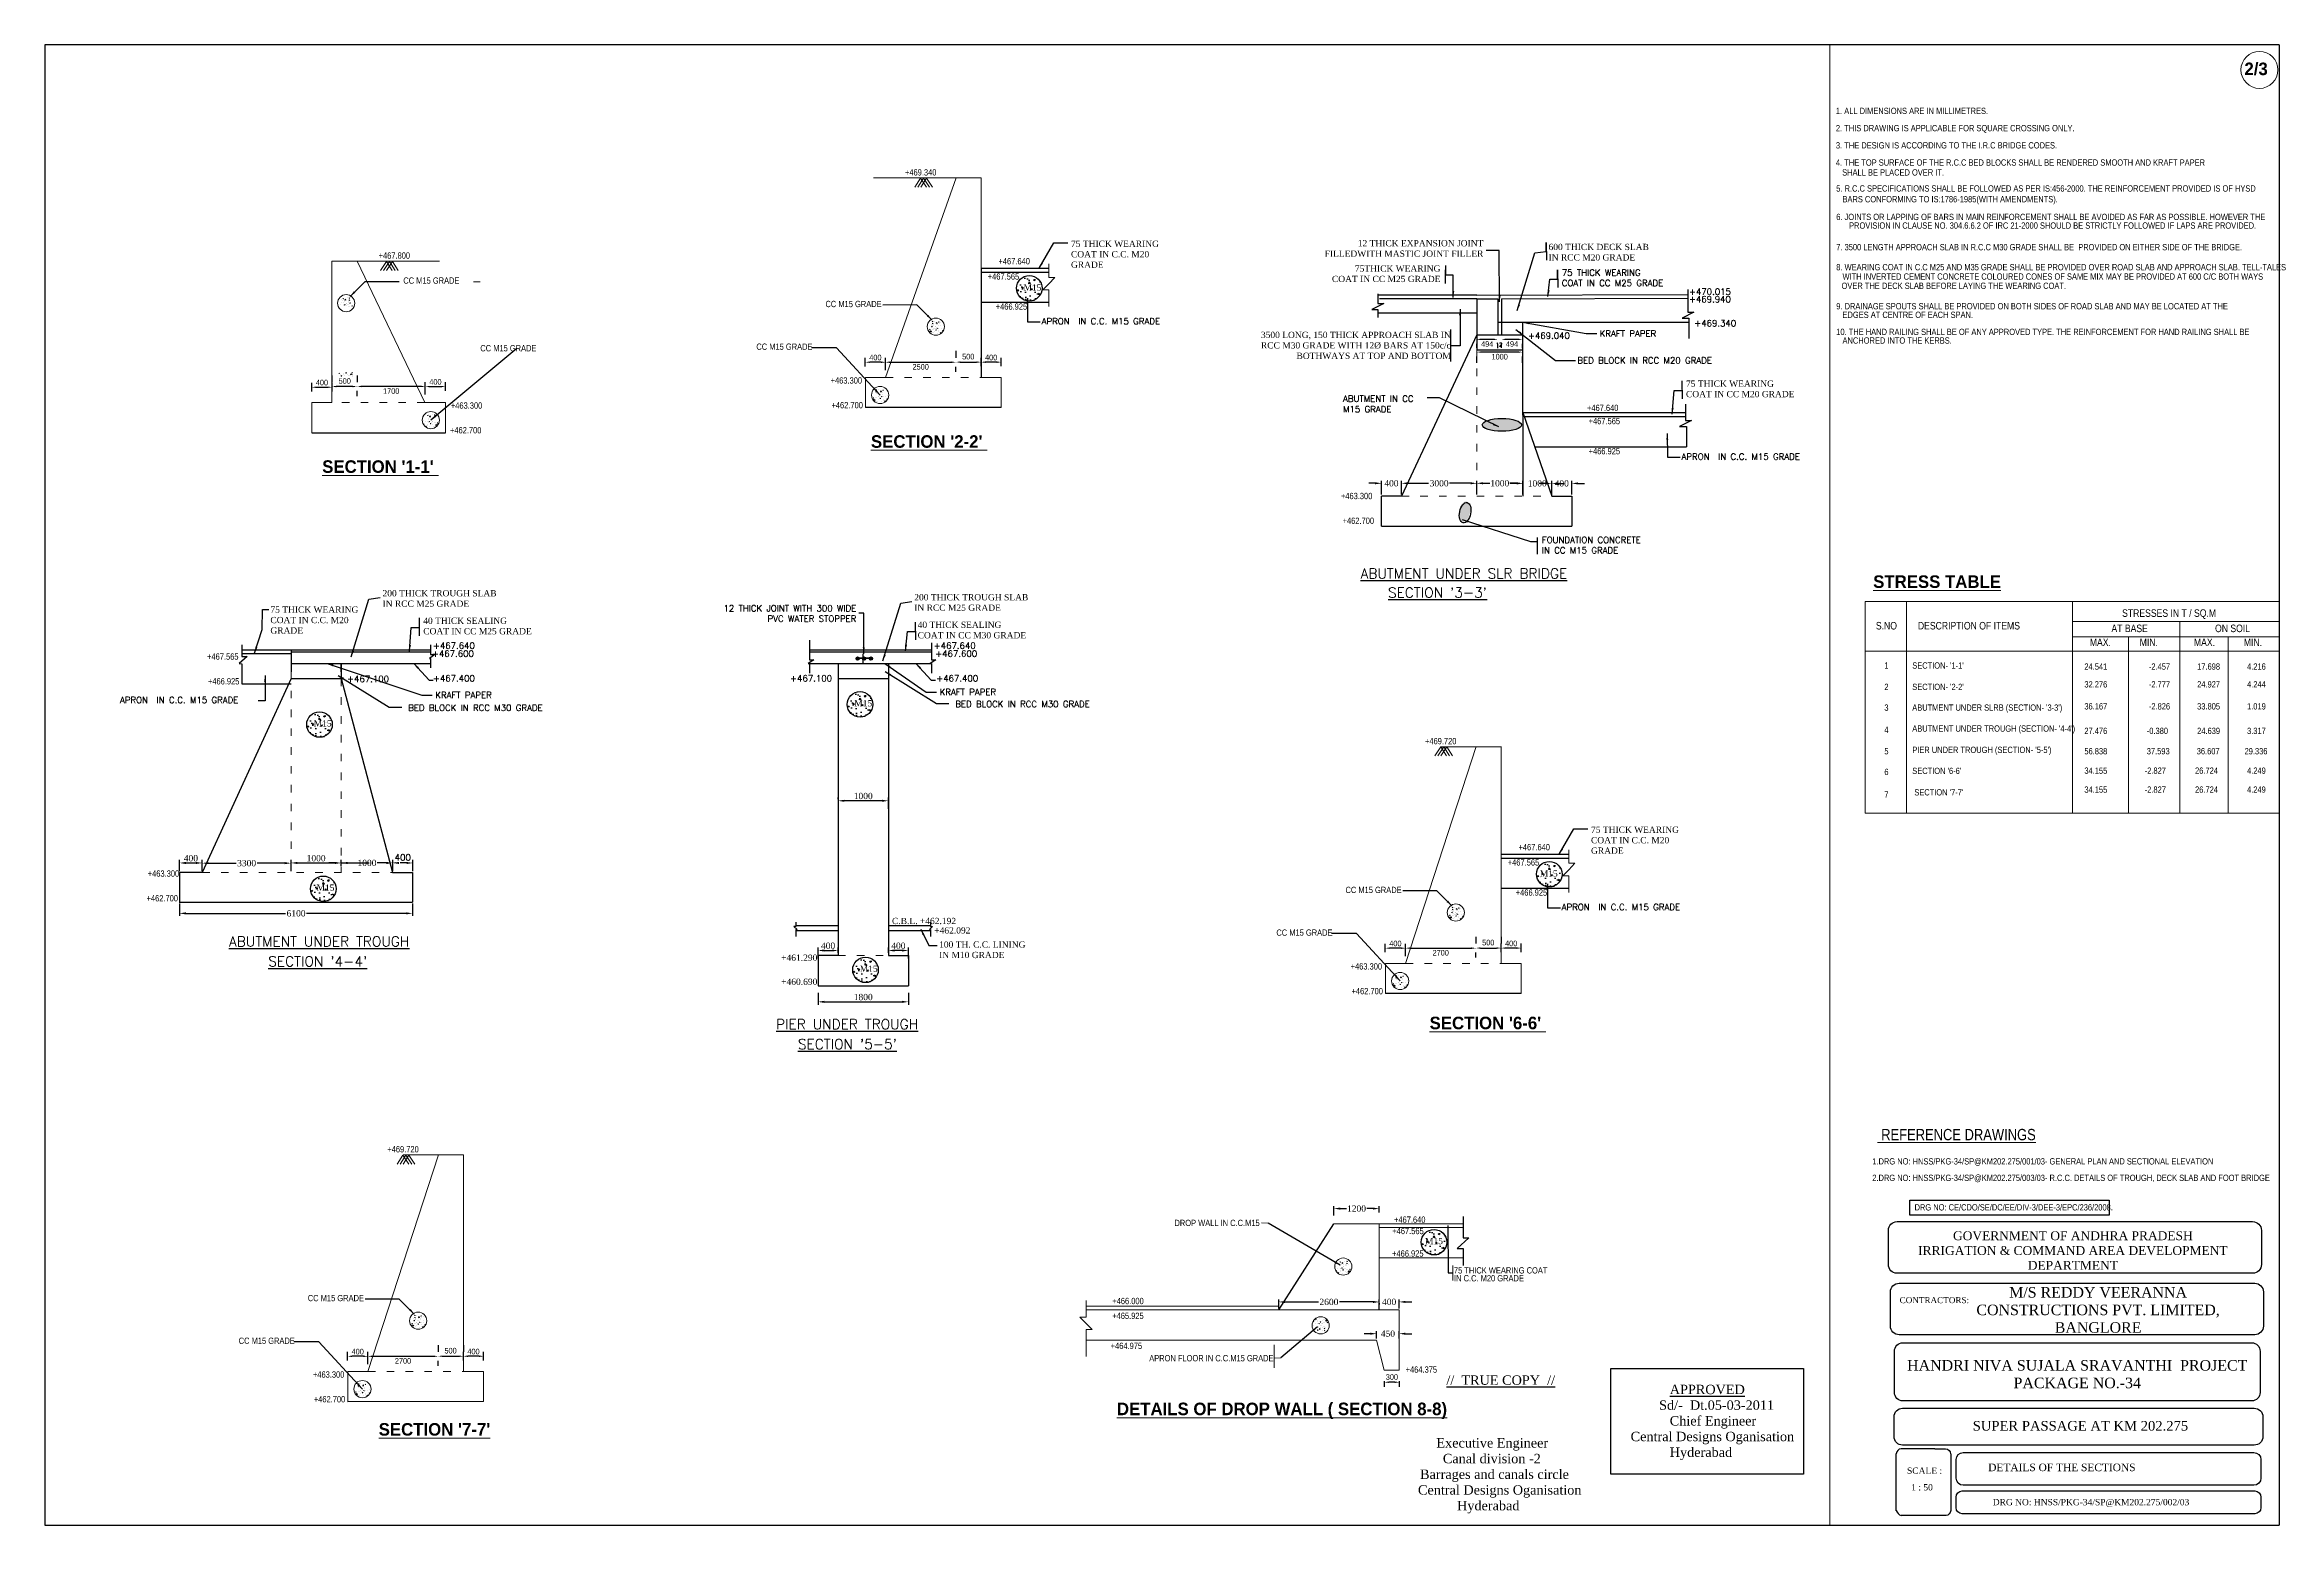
# Model space of a CAD drawing. Header units: millimetres. Extents: x 80 to 6605, y 46 to 2491.
# Drawn here: x 5551 to 6441, y 96 to 686 of the extents above; entities outside this region: 3.
import ezdxf
from ezdxf.enums import TextEntityAlignment as Align

# ---------------------------------------------------------------- set-up
doc = ezdxf.new("R2010")
doc.units = ezdxf.units.MM
doc.linetypes.add('ACAD_ISO03W100', pattern=[30, 12, -18])
for name, color, linetype in [('abutment', 2, 'Continuous'), ('MAIN', 7, 'Continuous'), ('SHEET', 3, 'Continuous'), ('STEEL', 5, 'Continuous'), ('TEXT_GENERAL', 4, 'Continuous')]:
    doc.layers.add(name, color=color, linetype=linetype)
doc.styles.add('ARIAL NARROW', font='ARIALN.TTF')
doc.styles.add('CITYBLUEPR', font='cityb___.ttf')
doc.styles.add('ROMANS', font='romans.shx', dxfattribs={"height": 2.5})
doc.styles.add('ROMANT', font='romant')
doc.styles.get("Standard").update_dxf_attribs({"font": 'times.ttf', "height": 2.5})
doc.styles.add('TIMES NEW ROMAN', font='times.ttf')
doc.styles.add('TNR_2.5', font='times.ttf', dxfattribs={"height": 2.5})
doc.dimstyles.new('ISO-25', dxfattribs={"dimtxt": 2.5, "dimasz": 2.5, "dimexe": 1.25, "dimexo": 0.625, "dimtad": 1, "dimlfac": 25, "dimtxsty": 'Standard', "dimcen": 2.5, "dimadec": 0, "dimazin": 0, "dimtfac": 1, "dimtmove": 0, "dimatfit": 3, "dimfxl": 1, "dimarcsym": 0})
doc.dimstyles.new('STANDARD$0', dxfattribs={"dimscale": 88.888889, "dimtxt": 0.02, "dimasz": 0.02, "dimexe": 0.1, "dimexo": 0.1, "dimgap": 0.09, "dimtad": 2, "dimtih": 1, "dimtoh": 1, "dimdec": 0, "dimzin": 1, "dimdsep": 46, "dimtxsty": 'Standard', "dimcen": 0.09, "dimadec": 0, "dimazin": 0, "dimtfac": 1, "dimtdec": 4, "dimtofl": 0, "dimtmove": 0, "dimatfit": 3, "dimfxl": 1, "dimtolj": 1, "dimtzin": 1, "dimarcsym": 0})
doc.dimstyles.new('STANDARD$7', dxfattribs={"dimtxt": 2, "dimasz": 2, "dimexe": 1.25, "dimexo": 0.625, "dimtad": 1, "dimdec": 0, "dimlfac": 0.5, "dimdsep": 46, "dimtxsty": 'Standard', "dimcen": 2.5, "dimadec": 0, "dimazin": 0, "dimtfac": 1, "dimtdec": 0, "dimtmove": 0, "dimatfit": 3, "dimfxl": 1, "dimtolj": 1, "dimtzin": 0, "dimarcsym": 0})
doc.dimstyles.new('STYLE_ESH', dxfattribs={"dimtxt": 2.5, "dimasz": 2.5, "dimexe": 1, "dimexo": 0.625, "dimtad": 0, "dimtih": 1, "dimtoh": 1, "dimdec": 0, "dimlfac": 100, "dimzin": 9, "dimdsep": 46, "dimtxsty": 'TNR_2.5', "dimcen": 2.5, "dimadec": 0, "dimazin": 2, "dimtfac": 1, "dimtdec": 0, "dimtofl": 0, "dimtmove": 2, "dimatfit": 3, "dimfxl": 1, "dimarcsym": 0})

msp = doc.modelspace()

# ---------------------------------------------------------------- texts
for s, height, style, p in [('+470.015', 2.5, 'ROMANS', (6205.68217, 585.96927)), ('+469.940', 2.5, 'ROMANS', (6205.68217, 582.99372)), ('APRON  IN C.C. M15 GRADE', 2.5, 'ROMANS', (5947.89341, 574.23086)), ('+469.040', 2.5, 'ROMANS', (6141.55664, 568.46479)), ('+469.340', 2.5, 'ROMANS', (6207.78991, 573.42207)), ('APRON  IN C.C. M15 GRADE', 2.5, 'ROMANS', (6202.73686, 520.26723)), ('%%UABUTMENT UNDER SLR BRIDGE', 4, 'ROMANT', (6074.90331, 472.93079)), ("%%USECTION '3-3'", 4, 'ROMANT', (6085.84143, 465.32674)), ('+467.640', 2.5, 'ROMANS', (5705.43439, 444.92659)), ('+467.640', 2.5, 'ROMANS', (5904.90325, 444.92659)), ('+467.600', 2.5, 'ROMANS', (5705.02933, 441.75434)), ('+467.600', 2.5, 'ROMANS', (5905.48319, 441.75434)), ('+467.100', 2.5, 'ROMANS', (5671.24025, 431.69947)), ('+467.400', 2.5, 'ROMANS', (5705.43439, 431.91002)), ('+467.100', 2.5, 'ROMANS', (5847.6835, 431.91002)), ('+467.400', 2.5, 'ROMANS', (5905.88825, 431.91002)), ('APRON  IN C.C. M15 GRADE', 2.5, 'ROMANS', (5580.80404, 423.2759)), ('APRON  IN C.C. M15 GRADE', 2.5, 'ROMANS', (6155.00716, 340.75212)), ('%%UABUTMENT UNDER TROUGH', 4, 'ROMANT', (5624.2173, 326.32843)), ("%%USECTION '4-4'", 4, 'ROMANT', (5639.87217, 318.37447)), ('%%UPIER UNDER TROUGH', 4, 'ROMANT', (5842.11919, 293.34618)), ("%%USECTION '5-5'", 4, 'ROMANT', (5850.82161, 285.39222))]:
    msp.add_text(s, height=height, dxfattribs=dict(style=style)).set_placement(p)
for s, height, p in [('SUPER PASSAGE AT KM 202.275', 3.85, (6318.71768, 133.39914)), ('1 : 50', 2.5, (6294.22115, 109.5727)), ('DRG NO: HNSS/PKG-34/SP@KM202.275/002/03', 2.5, (6326.69206, 103.66225))]:
    msp.add_text(s, height=height).set_placement(p)
at = {"char_height": 2.5, "attachment_point": 1}
for s, insert in [('\\A1;', (4393.83152, 1148.99127)), ('75 THICK WEARING\\PCOAT IN CC M20 GRADE', (6204.5072, 551.84824)), ('200 THICK TROUGH SLAB\\PIN RCC M25 GRADE', (5897.14418, 466.73452)), ('40 THICK SEALING\\PCOAT IN CC M30 GRADE', (5898.49446, 455.76612))]:
    msp.add_mtext(s, dxfattribs=dict(at, insert=insert))
at = {"char_height": 2.5}
for s, insert, width, attachment_point, style in [('75 THICK WEARING COAT IN C.C. M20 GRADE', (5959.56752, 607.57726), 42.7777778, 1, 'TNR_2.5'), ('{\\fTimes New Roman|b0|i0|c0|p18;12 THICK EXPANSION JOINT FILLEDWITH MASTIC JOINT FILLER}', (6123.81178, 607.80307), 70.7124, 3, 'ROMANS'), ('75THICK WEARING COAT IN CC M25 GRADE', (6106.71338, 597.73299), 43.1056637, 3, 'TIMES NEW ROMAN'), ('3500 LONG, 150 THICK APPROACH SLAB IN RCC M30 GRADE WITH 12%%C BARS AT 150c/c BOTHWAYS AT TOP AND BOTTOM', (6110.83912, 571.26843), 77.5949564, 3, 'TIMES NEW ROMAN'), ('{\\Fsimplex.shx|c0;KRAFT PAPER}', (6170.14594, 569.31925), 160.8961, 7, 'ROMANS'), ('{\\Fsimplex.shx;BED BLOCK} {\\Fsimplex.shx;IN RCC M20} {\\Fsimplex.shx;GRADE}', (6161.26934, 558.58396), 160.8961, 7, 'ROMANS'), ('75 THICK WEARING COAT IN C.C. M20 GRADE', (5640.70525, 461.81833), 42.7777778, 1, 'TNR_2.5'), ('{\\Fsimplex.shx|c0;12\\Fsimplex.shx|c1; THICK JOINT WITH 300 WIDE PVC WATER STOPPER}', (5874.08058, 462.34364), 57.4179079, 3, 'ROMANS'), ('{\\Fsimplex.shx|c0;KRAFT PAPER}', (5706.38696, 425.22663), 160.8961, 7, 'ROMANS'), ('{\\Fsimplex.shx|c0;KRAFT PAPER}', (5907.24989, 426.45032), 160.8961, 7, 'ROMANS'), ('75 THICK WEARING COAT IN C.C. M20 GRADE', (6166.68127, 374.09853), 42.7777778, 1, 'TNR_2.5')]:
    msp.add_mtext(s, dxfattribs=dict(at, insert=insert, width=width, attachment_point=attachment_point, style=style))
for s, insert, attachment_point, style in [('600 THICK DECK SLAB\\PIN RCC M20 GRADE', (6149.76221, 606.31259), 1, 'TIMES NEW ROMAN'), ('{\\Fsimplex.shx|c0;75 \\Fsimplex.shx|c1;THICK \\Fsimplex.shx|c0;WEAR\\Fsimplex.shx|c1;ING\\PCOAT IN CC M\\Fsimplex.shx|c0;25\\Fsimplex.shx|c1; GRADE}', (6155.04962, 596.09123), 1, 'ROMANS'), ('{\\Fsimplex.shx|c1;FOUNDATION CONCRETE\\PIN CC M1\\Fsimplex.shx|c0;5\\Fsimplex.shx|c1; GRADE}', (6147.09212, 489.58549), 1, 'ROMANS'), ('{\\fTimes New Roman|b0|i0|c0|p18;200 THICK TROUGH SLAB\\PIN RCC M25 GRADE}', (5685.36204, 468.33452), 1, 'ROMANS'), ('{\\fTimes New Roman|b0|i0|c0|p18;40 THICK SEALING\\PCOAT IN CC M25 GRADE}', (5701.58715, 457.36612), 1, 'ROMANS'), ('{\\Fsimplex|c0;BED BLOCK} {\\Fsimplex|c0;IN RCC M30} {\\Fsimplex|c0;GRADE}', (5695.57597, 420.16579), 7, 'ROMANS'), ('{\\Fsimplex|c0;BED BLOCK} {\\Fsimplex|c0;IN RCC M30} {\\Fsimplex|c0;GRADE}', (5913.47786, 421.64642), 7, 'ROMANS'), ('2600', (6062.29224, 184.6727), 5, 'TNR_2.5')]:
    msp.add_mtext(s, dxfattribs=dict(at, insert=insert, attachment_point=attachment_point, style=style))
for s, insert, char_height, width, attachment_point in [(' M15', (5947.80395, 590.13185), 2.5, 33.227, 3), (' M15', (5880.39374, 424.48597), 2.5, 33.227, 3), (' M15', (5665.11312, 416.46636), 2.5, 33.227, 3), ('M15', (6153.42488, 356.65312), 2.5, 33.227, 3), (' M15', (5666.20623, 351.01863), 2.5, 33.227, 3), ('C.B.L. +462.192', (5888.28244, 337.7346), 2.5, 26.0851, 1), (' +462.092', (5904.17153, 333.98782), 2.5, 26.0851, 1), ('+461.290', (5844.14484, 323.10755), 2.5, 26.0851, 1), ('100 TH. C.C. LINING IN M10 GRADE', (5907.04199, 328.35297), 2.5, 35, 1), ('+460.690', (5844.14484, 313.52279), 2.5, 26.0851, 1), (' M15', (5882.57994, 318.71764), 2.5, 33.227, 3), (' M15', (6107.71071, 210.19784), 2.5, 33.227, 3), ('M/S REDDY VEERANNA CONSTRUCTIONS PVT. LIMITED, BANGLORE', (6368.64031, 190.61009), 4.2, 107.7300196, 2), ('HANDRI NIVA SUJALA SRAVANTHI  PROJECT\\PPACKAGE NO.-34', (6360.34136, 161.5158), 4.2, 151.5, 2), ('                        {\\L//  TRUE COPY  //}\\P                     \\P  \\P\\P^I^IExecutive Engineer\\P                       Canal division -2\\P^I      Barrages and canals circle \\P                Central Designs Oganisation\\P                           Hyderabad', (6075.10686, 155.40703), 3.75, 91.3235094, 1), ('                           {\\LAPPROVED}\\P                        Sd/-  Dt.05-03-2011\\P                           Chief Engineer\\P                Central Designs Oganisation\\P                           Hyderabad', (6159.80915, 151.69503), 3.75, 255, 1), ('SCALE :', (6292.53935, 118.697), 2.5, 25.272, 1)]:
    msp.add_mtext(s, dxfattribs=dict(insert=insert, char_height=char_height, width=width, attachment_point=attachment_point))
at = {"ltscale": 6, "insert": (5693.42248, 361.78933), "char_height": 2.5, "attachment_point": 5, "style": 'ROMANS'}
msp.add_mtext('400', dxfattribs=at)
at = {"layer": 'abutment', "color": 0, "lineweight": 5, "style": 'ARIAL NARROW'}
for s, p in [('2. THIS DRAWING IS APPLICABLE FOR SQUARE CROSSING ONLY.', (6264.21886, 651.16668)), ('3. THE DESIGN IS ACCORDING TO THE I.R.C BRIDGE CODES.', (6264.21886, 644.30953)), ('4. THE TOP SURFACE OF THE R.C.C BED BLOCKS SHALL BE RENDERED SMOOTH AND KRAFT PAPER', (6264.21886, 637.45239)), ('   SHALL BE PLACED OVER IT.', (6264.21886, 633.51915)), ('5. R.C.C SPECIFICATIONS SHALL BE FOLLOWED AS PER IS:456-2000. THE REINFORCEMENT PROVIDED IS OF HYSD', (6264.35874, 627.12261)), ('   BARS CONFORMING TO IS:1786-1985(WITH AMENDMENTS).', (6264.35874, 622.84571)), ('6. JOINTS OR LAPPING OF BARS IN MAIN REINFORCEMENT SHALL BE AVOIDED AS FAR AS POSSIBLE. HOWEVER THE ', (6264.35874, 615.76986)), ('PROVISION IN CLAUSE NO. 304.6.6.2 OF IRC 21-2000 SHOULD BE STRICTLY FOLLOWED IF LAPS ARE PROVIDED.', (6269.46907, 612.34129)), ('7. 3500 LENGTH APPROACH SLAB IN R.C.C M30 GRADE SHALL BE  PROVIDED ON EITHER SIDE OF THE BRIDGE.', (6264.35874, 603.73452)), ('8. WEARING COAT IN C.C M25 AND M35 GRADE SHALL BE PROVIDED OVER ROAD SLAB AND APPROACH SLAB. TELL-TALES ', (6264.35874, 595.7556)), ('    OVER THE DECK SLAB BEFORE LAYING THE WEARING COAT.', (6263.15646, 588.35322)), ('   WITH INVERTED CEMENT CONCRETE COLOURED CONES OF SAME MIX MAY BE PROVIDED AT 600 C/C BOTH WAYS', (6264.35874, 592.02207)), ('9. DRAINAGE SPOUTS SHALL BE PROVIDED ON BOTH SIDES OF ROAD SLAB AND MAY BE LOCATED AT THE ', (6264.35874, 580.20226)), ('   EDGES AT CENTRE OF EACH SPAN.', (6264.35874, 576.77369)), ('10. THE HAND RAILING SHALL BE OF ANY APPROVED TYPE. THE REINFORCEMENT FOR HAND RAILING SHALL BE', (6264.35874, 569.96204)), ('   ANCHORED INTO THE KERBS.', (6264.35874, 566.53347))]:
    msp.add_text(s, height=2.5, dxfattribs=at).set_placement(p)
at = {"layer": 'MAIN', "color": 0, "linetype": 'Continuous', "lineweight": 9, "style": 'ARIAL NARROW'}
msp.add_text('1. ALL DIMENSIONS ARE IN MILLIMETRES.', height=2.5, dxfattribs=at).set_placement((6264.21886, 658.02382))
at = {"layer": 'MAIN', "color": 0, "lineweight": 9, "style": 'ARIAL NARROW'}
for s, height, p in [('S.NO', 3, (6280.1384, 452.64159)), ('DESCRIPTION OF ITEMS', 3, (6296.86773, 452.64159)), ('         AT BASE                            ON SOIL', 3, (6365.35131, 451.58312)), ('       STRESSES IN T / SQ.M', 3, (6371.5101, 457.66931)), ('MAX.            MIN.               MAX.            MIN.', 3, (6365.35131, 446.02616)), ('1', 2.5, (6283.51446, 437.03964)), ("SECTION- '1-1'", 2.5, (6294.62571, 437.03964)), ('24.541                    -2.457             17.698             4.216', 2.5, (6363.17811, 436.61406)), ('2', 2.5, (6283.51446, 428.50475)), ("SECTION- '2-2'", 2.5, (6294.62571, 428.50475)), ('32.276                    -2.777             24.927             4.244', 2.5, (6363.17811, 429.52537)), ('3', 2.5, (6283.51446, 420.25133)), ("ABUTMENT UNDER SLRB (SECTION- '3-3')", 2.5, (6294.62571, 420.25133)), ('36.167                    -2.826             33.805             1.019', 2.5, (6363.17811, 420.76084)), ('4', 2.5, (6283.51446, 411.40719)), ("ABUTMENT UNDER TROUGH (SECTION- '4-4')", 2.5, (6294.62571, 411.91843)), ('27.476                   -0.380              24.639             3.317', 2.5, (6363.17811, 410.98161)), ('5', 2.5, (6283.51446, 402.8723)), ("PIER UNDER TROUGH (SECTION- '5-5')", 2.5, (6294.62571, 403.41888)), ('56.838                   37.593             36.607            29.336', 2.5, (6363.17811, 402.88747)), ('6', 2.5, (6283.51446, 394.61887)), ("SECTION '6-6' ", 2.5, (6294.62571, 395.03676)), ('34.155                  -2.827              26.724              4.249', 2.5, (6363.17811, 395.12839)), ('7', 2.5, (6283.51446, 385.60517)), (" SECTION '7-7' ", 2.5, (6294.62571, 386.50187)), ('34.155                  -2.827              26.724              4.249', 2.5, (6363.17811, 387.5785))]:
    msp.add_text(s, height=height, dxfattribs=at).set_placement(p)
at = {"layer": 'MAIN', "color": 0, "lineweight": 5, "style": 'ARIAL NARROW'}
for s, height, p in [('%%U REFERENCE DRAWINGS', 4.5, (6280.81854, 249.11497)), ('1.DRG NO: HNSS/PKG-34/SP@KM202.275/001/03- GENERAL PLAN AND SECTIONAL ELEVATION', 2.5, (6278.70535, 239.45239)), ('2.DRG NO: HNSS/PKG-34/SP@KM202.275/003/03- R.C.C. DETAILS OF TROUGH, DECK SLAB AND FOOT BRIDGE', 2.5, (6278.70535, 232.87716)), ('DRG NO: CE/CDO/SE/DC/EE/DIV-3/DEE-3/EPC/236/2008.', 2.5, (6295.53775, 221.13078))]:
    msp.add_text(s, height=height, dxfattribs=at).set_placement(p)
at = {"layer": 'SHEET', "color": 7}
for s, insert, char_height, width, attachment_point in [('GOVERNMENT OF ANDHRA PRADESH\\PIRRIGATION & COMMAND AREA DEVELOPMENT DEPARTMENT', (6358.59428, 205.15891), 3.53871, 136.012937, 5), ('CONTRACTORS:', (6289.5977, 185.37178), 2.4063228, 35.8252135, 4), ('\\pt108.28453; DETAILS OF THE SECTIONS', (6323.73776, 120.25183), 3.0079035, 114.3593115, 1)]:
    msp.add_mtext(s, dxfattribs=dict(at, insert=insert, char_height=char_height, width=width, attachment_point=attachment_point))
at = {"layer": 'TEXT_GENERAL', "color": 0, "lineweight": 5, "style": 'ARIAL NARROW'}
msp.add_text('+458.705', height=0.25, dxfattribs=at).set_placement((6604.10728, 2491.0006), align=Align.MIDDLE)
at = {"layer": 'TEXT_GENERAL', "color": 0, "lineweight": 9}
for s, height, style, p in [('2/3', 5, 'CITYBLUEPR', (6426.92563, 673.53292)), ('+469.340', 2.5, 'ARIAL NARROW', (5893.45574, 633.54019)), ('+467.800', 2.5, 'ARIAL NARROW', (5683.81279, 600.37842)), ('+467.640', 2.5, 'ARIAL NARROW', (5930.69368, 598.12104)), ('CC M15 GRADE', 2.5, 'ARIAL NARROW', (5693.65392, 590.41437)), ('+467.565', 2.5, 'ARIAL NARROW', (5926.41772, 592.05642)), ('CC M15 GRADE', 2.5, 'ARIAL NARROW', (5861.7842, 581.08444)), ('+466.925', 2.5, 'ARIAL NARROW', (5929.59519, 580.06233)), ('CC M15 GRADE', 2.5, 'ARIAL NARROW', (5724.32532, 563.46357)), ('CC M15 GRADE', 2.5, 'ARIAL NARROW', (5834.26174, 564.07514)), ('12', 1.5, 'ROMANS', (6128.78675, 565.40188)), ('+463.300', 2.5, 'ARIAL NARROW', (5863.83206, 550.61882)), ('+463.300', 2.5, 'ARIAL NARROW', (5712.59113, 540.62791)), ('+462.700', 2.5, 'ARIAL NARROW', (5864.18422, 540.76525)), ('+467.640', 2.5, 'ARIAL NARROW', (6165.08362, 539.69592)), ('+467.565', 2.5, 'ARIAL NARROW', (6165.73617, 534.4427)), ('+462.700', 2.5, 'ARIAL NARROW', (5712.23898, 530.77434)), ("%%USECTION '2-2' ", 5, 'CITYBLUEPR', (5879.90113, 525.0415)), ("%%USECTION '1-1' ", 5, 'CITYBLUEPR', (5661.341, 515.04387)), ('+466.925', 2.5, 'ARIAL NARROW', (6165.73617, 522.44861)), ('+463.300', 2.5, 'ARIAL NARROW', (6067.07927, 504.57096)), ('+462.700', 2.5, 'ARIAL NARROW', (6067.75174, 494.71739)), ('%%USTRESS TABLE', 5, 'CITYBLUEPR', (6279.06157, 469.19736)), ('+467.565', 2.5, 'ARIAL NARROW', (5615.49064, 440.59336)), ('+466.925', 2.5, 'ARIAL NARROW', (5615.8428, 430.73979)), ('+469.720', 2.5, 'ARIAL NARROW', (6100.56834, 406.90602)), ('+467.640', 2.5, 'ARIAL NARROW', (6137.80743, 364.6423)), ('+463.300', 2.5, 'ARIAL NARROW', (5591.86187, 354.13362)), ('+467.565', 2.5, 'ARIAL NARROW', (6133.53147, 358.57768)), ('CC M15 GRADE', 2.5, 'ARIAL NARROW', (6068.89794, 347.60571)), ('+466.925', 2.5, 'ARIAL NARROW', (6136.70894, 346.58359)), ('+462.700', 2.5, 'ARIAL NARROW', (5591.38845, 344.28005)), ('CC M15 GRADE', 2.5, 'ARIAL NARROW', (6041.37548, 330.59641)), ('+463.300', 2.5, 'ARIAL NARROW', (6070.94581, 317.14009)), ('+462.700', 2.5, 'ARIAL NARROW', (6071.29796, 307.28652)), ("%%USECTION '6-6' ", 5, 'CITYBLUEPR', (6102.40365, 293.34197)), ('+469.720', 2.5, 'ARIAL NARROW', (5687.27806, 244.27511)), ('DROP WALL IN C.C.M15', 2.5, 'ARIAL NARROW', (6000.78303, 214.9123)), ('+467.640', 2.5, 'ARIAL NARROW', (6088.23727, 216.22726)), ('CC M15 GRADE', 2.5, 'ARIAL NARROW', (5655.60766, 184.9748)), ('+465.925', 2.5, 'ARIAL NARROW', (5975.99989, 177.91758)), ('+466.000', 2.5, 'ARIAL NARROW', (5976.02206, 183.80002)), ('CC M15 GRADE', 2.5, 'ARIAL NARROW', (5628.08521, 167.96551)), ('+464.975', 2.5, 'ARIAL NARROW', (5975.37926, 165.93297)), ('APRON FLOOR IN C.C.M15 GRADE', 2.5, 'ARIAL NARROW', (5990.7246, 161.01251)), ('+463.300', 2.5, 'ARIAL NARROW', (5657.65553, 154.50918)), ('+462.700', 2.5, 'ARIAL NARROW', (5658.00768, 144.65561)), ('%%UDETAILS OF DROP WALL ( SECTION 8-8)', 5, 'CITYBLUEPR', (5977.86216, 139.55336)), ("%%USECTION '7-7'", 5, 'CITYBLUEPR', (5683.84326, 131.40549))]:
    msp.add_text(s, height=height, dxfattribs=dict(at, style=style)).set_placement(p)
at = {"layer": 'TEXT_GENERAL', "color": 0, "lineweight": 5, "style": 'ARIAL NARROW'}
for s, p in [('+467.565', (6087.53274, 214.19922)), ('+466.925', (6087.46453, 205.22713)), ('75 THICK WEARING COAT', (6112.07217, 198.5157)), ('IN C.C. M20 GRADE', (6112.13092, 195.36567)), ('+464.375', (6092.84576, 158.98115))]:
    msp.add_text(s, height=2.5, dxfattribs=at).set_placement(p, align=Align.TOP_LEFT)
at = {"layer": 'TEXT_GENERAL', "color": 0, "lineweight": 9, "insert": (6067.92547, 545.83392), "char_height": 2.5, "attachment_point": 1, "style": 'ROMANS'}
msp.add_mtext('{\\Fsimplex.shx;ABUTMENT IN CC\\PM1}5{\\Fsimplex.shx; GRADE}', dxfattribs=at)

# ---------------------------------------------------------------- blocks, each defined once
blk = doc.blocks.new('*D95')
at = {"layer": 'Defpoints', "color": 0, "transparency": 16777216}
for p in [(6084.33, 157.5), (6084.33, 152.69), (6090.29, 157.5)]:
    blk.add_point(p, dxfattribs=at)
at = {"layer": 'TEXT_GENERAL', "color": 0, "lineweight": -2, "transparency": 16777216}
for p, q in [((6084.33, 153.05), (6084.33, 150.91)), ((6088.51, 152.69), (6086.11, 152.69)), ((6090.29, 153.05), (6090.29, 150.91))]:
    blk.add_line(p, q, dxfattribs=at)
at = {"layer": 'TEXT_GENERAL', "color": 0, "transparency": 16777216}
for points in [[(6086.11, 152.99), (6086.11, 152.39), (6084.33, 152.69)], [(6088.51, 152.99), (6088.51, 152.39), (6090.29, 152.69)]]:
    blk.add_solid(points, dxfattribs=at)
at = {"layer": 'TEXT_GENERAL', "color": 0, "lineweight": 9, "transparency": 16777216, "insert": (6087.37, 154.75), "char_height": 2.222, "attachment_point": 5, "style": 'ARIAL NARROW'}
blk.add_mtext('\\A1;300', dxfattribs=at)
blk = doc.blocks.new('*D96')
at = {"color": 0, "lineweight": -2, "transparency": 16777216}
for p, q in [((6078.79, 172.03), (6076.29, 172.03)), ((6081.29, 170.12), (6081.29, 173.03)), ((6090.29, 170.12), (6090.29, 173.03)), ((6092.79, 172.03), (6095.29, 172.03))]:
    blk.add_line(p, q, dxfattribs=at)
at = {"color": 0, "transparency": 16777216}
for points in [[(6078.79, 172.44), (6078.79, 171.61), (6081.29, 172.03)], [(6092.79, 172.44), (6092.79, 171.61), (6090.29, 172.03)]]:
    blk.add_solid(points, dxfattribs=at)
at = {"layer": 'Defpoints', "color": 0, "transparency": 16777216}
for p in [(6081.29, 169.5), (6090.29, 172.03), (6090.29, 169.5)]:
    blk.add_point(p, dxfattribs=at)
at = {"color": 0, "transparency": 16777216, "insert": (6085.79, 172.03), "char_height": 2.5, "attachment_point": 5, "style": 'TNR_2.5'}
blk.add_mtext('450', dxfattribs=at)
blk = doc.blocks.new('*D97')
at = {"color": 0, "lineweight": -2, "transparency": 16777216}
for p, q in [((6079.79, 184.69), (6077.29, 184.69)), ((6082.29, 184.18), (6082.29, 183.69)), ((6090.29, 182.12), (6090.29, 185.69)), ((6092.79, 184.69), (6095.29, 184.69))]:
    blk.add_line(p, q, dxfattribs=at)
at = {"color": 0, "transparency": 16777216}
for points in [[(6079.79, 185.1), (6079.79, 184.27), (6082.29, 184.69)], [(6092.79, 185.1), (6092.79, 184.27), (6090.29, 184.69)]]:
    blk.add_solid(points, dxfattribs=at)
at = {"layer": 'Defpoints', "color": 0, "transparency": 16777216}
for p in [(6082.29, 184.8), (6090.29, 184.69), (6090.29, 181.5)]:
    blk.add_point(p, dxfattribs=at)
at = {"color": 0, "transparency": 16777216, "insert": (6086.29, 184.69), "char_height": 2.5, "attachment_point": 5, "style": 'TNR_2.5'}
blk.add_mtext('400', dxfattribs=at)
blk = doc.blocks.new('*D98')
at = {"color": 0, "lineweight": -2, "ltscale": 6, "transparency": 16777216}
for p, q in [((5604.55, 356.38), (5604.55, 360.85)), ((5607.05, 359.6), (5611.05, 359.6)), ((5613.55, 356.38), (5613.55, 360.85))]:
    blk.add_line(p, q, dxfattribs=at)
at = {"color": 0, "ltscale": 6, "transparency": 16777216}
for points in [[(5607.05, 360.02), (5607.05, 359.18), (5604.55, 359.6)], [(5611.05, 360.02), (5611.05, 359.18), (5613.55, 359.6)]]:
    blk.add_solid(points, dxfattribs=at)
at = {"layer": 'Defpoints', "color": 0, "ltscale": 6, "transparency": 16777216}
for p in [(5613.55, 359.6), (5604.55, 355.76), (5613.55, 355.76)]:
    blk.add_point(p, dxfattribs=at)
at = {"color": 0, "ltscale": 6, "transparency": 16777216, "insert": (5609.05, 361.49), "char_height": 2.5, "attachment_point": 5}
blk.add_mtext('400', dxfattribs=at)
blk = doc.blocks.new('*D113')
at = {"layer": 'Defpoints', "color": 0, "transparency": 16777216}
for p in [(5665.22, 549.45), (5665.22, 549.45), (5675.22, 549.45)]:
    blk.add_point(p, dxfattribs=at)
at = {"layer": 'TEXT_GENERAL', "color": 0, "lineweight": -2, "transparency": 16777216}
for p, q in [((5665.22, 553.89), (5665.22, 551.22)), ((5675.22, 553.89), (5675.22, 551.22)), ((5673.44, 549.45), (5667, 549.45))]:
    blk.add_line(p, q, dxfattribs=at)
at = {"layer": 'TEXT_GENERAL', "color": 0, "transparency": 16777216}
for points in [[(5667, 549.74), (5667, 549.15), (5665.22, 549.45)], [(5673.44, 549.74), (5673.44, 549.15), (5675.22, 549.45)]]:
    blk.add_solid(points, dxfattribs=at)
at = {"layer": 'TEXT_GENERAL', "color": 0, "lineweight": 9, "transparency": 16777216, "insert": (5670.32, 551.63), "char_height": 2.222, "attachment_point": 5, "style": 'ARIAL NARROW'}
blk.add_mtext('\\A1;500', dxfattribs=at)
blk = doc.blocks.new('*D111')
at = {"layer": 'Defpoints', "color": 0, "transparency": 16777216}
for p in [(5702.41, 543.31), (5710.46, 549.42), (5710.46, 543.31)]:
    blk.add_point(p, dxfattribs=at)
at = {"layer": 'TEXT_GENERAL', "color": 0, "lineweight": -2, "transparency": 16777216}
for p, q in [((5702.41, 547.75), (5702.41, 551.19)), ((5704.19, 549.42), (5708.68, 549.42)), ((5710.46, 547.75), (5710.46, 551.19))]:
    blk.add_line(p, q, dxfattribs=at)
at = {"layer": 'TEXT_GENERAL', "color": 0, "transparency": 16777216}
for points in [[(5704.19, 549.71), (5704.19, 549.12), (5702.41, 549.42)], [(5708.68, 549.71), (5708.68, 549.12), (5710.46, 549.42)]]:
    blk.add_solid(points, dxfattribs=at)
at = {"layer": 'TEXT_GENERAL', "color": 0, "lineweight": 9, "transparency": 16777216, "insert": (5706.44, 551.26), "char_height": 2.222, "attachment_point": 5, "style": 'ARIAL NARROW'}
blk.add_mtext('\\A1;400', dxfattribs=at)
blk = doc.blocks.new('*D110')
at = {"layer": 'Defpoints', "color": 0, "transparency": 16777216}
for p in [(5675.24, 550.07), (5675.24, 549.47), (5702.41, 550.71)]:
    blk.add_point(p, dxfattribs=at)
at = {"layer": 'TEXT_GENERAL', "color": 0, "lineweight": -2, "transparency": 16777216}
for p, q in [((5675.24, 545.63), (5675.24, 547.7)), ((5700.64, 549.47), (5677.01, 549.47)), ((5702.41, 546.27), (5702.41, 547.7))]:
    blk.add_line(p, q, dxfattribs=at)
at = {"layer": 'TEXT_GENERAL', "color": 0, "transparency": 16777216}
for points in [[(5677.01, 549.77), (5677.01, 549.18), (5675.24, 549.47)], [(5700.64, 549.77), (5700.64, 549.18), (5702.41, 549.47)]]:
    blk.add_solid(points, dxfattribs=at)
at = {"layer": 'TEXT_GENERAL', "color": 0, "lineweight": 9, "transparency": 16777216, "insert": (5688.82, 547.63), "char_height": 2.222, "attachment_point": 5, "style": 'ARIAL NARROW'}
blk.add_mtext('\\A1;1700', dxfattribs=at)
blk = doc.blocks.new('*D112')
at = {"layer": 'Defpoints', "color": 0, "transparency": 16777216}
for p in [(5657.22, 543.06), (5665.27, 549.16), (5665.27, 543.06)]:
    blk.add_point(p, dxfattribs=at)
at = {"layer": 'TEXT_GENERAL', "color": 0, "lineweight": -2, "transparency": 16777216}
for p, q in [((5657.22, 547.5), (5657.22, 550.94)), ((5659, 549.16), (5663.49, 549.16)), ((5665.27, 547.5), (5665.27, 550.94))]:
    blk.add_line(p, q, dxfattribs=at)
at = {"layer": 'TEXT_GENERAL', "color": 0, "transparency": 16777216}
for points in [[(5659, 549.46), (5659, 548.87), (5657.22, 549.16)], [(5663.49, 549.46), (5663.49, 548.87), (5665.27, 549.16)]]:
    blk.add_solid(points, dxfattribs=at)
at = {"layer": 'TEXT_GENERAL', "color": 0, "lineweight": 9, "transparency": 16777216, "insert": (5661.24, 551.01), "char_height": 2.222, "attachment_point": 5, "style": 'ARIAL NARROW'}
blk.add_mtext('\\A1;400', dxfattribs=at)
blk = doc.blocks.new('*D115')
at = {"layer": 'Defpoints', "color": 0, "transparency": 16777216}
for p in [(5877.64, 559.13), (5877.64, 553.02), (5885.69, 553.02)]:
    blk.add_point(p, dxfattribs=at)
at = {"layer": 'TEXT_GENERAL', "color": 0, "lineweight": -2, "transparency": 16777216}
for p, q in [((5877.64, 557.47), (5877.64, 560.91)), ((5885.69, 557.47), (5885.69, 560.91)), ((5883.91, 559.13), (5879.42, 559.13))]:
    blk.add_line(p, q, dxfattribs=at)
at = {"layer": 'TEXT_GENERAL', "color": 0, "transparency": 16777216}
for points in [[(5879.42, 559.43), (5879.42, 558.83), (5877.64, 559.13)], [(5883.91, 559.43), (5883.91, 558.83), (5885.69, 559.13)]]:
    blk.add_solid(points, dxfattribs=at)
at = {"layer": 'TEXT_GENERAL', "color": 0, "lineweight": 9, "transparency": 16777216, "insert": (5881.67, 560.98), "char_height": 2.222, "attachment_point": 5, "style": 'ARIAL NARROW'}
blk.add_mtext('\\A1;400', dxfattribs=at)
blk = doc.blocks.new('*D116')
at = {"layer": 'Defpoints', "color": 0, "transparency": 16777216}
for p in [(5885.69, 560.43), (5913.72, 559.79), (5913.72, 559.13)]:
    blk.add_point(p, dxfattribs=at)
at = {"layer": 'TEXT_GENERAL', "color": 0, "lineweight": -2, "transparency": 16777216}
for p, q in [((5885.69, 555.99), (5885.69, 557.35)), ((5887.47, 559.13), (5911.94, 559.13)), ((5913.72, 555.34), (5913.72, 557.35))]:
    blk.add_line(p, q, dxfattribs=at)
at = {"layer": 'TEXT_GENERAL', "color": 0, "transparency": 16777216}
for points in [[(5887.47, 559.43), (5887.47, 558.83), (5885.69, 559.13)], [(5911.94, 559.43), (5911.94, 558.83), (5913.72, 559.13)]]:
    blk.add_solid(points, dxfattribs=at)
at = {"layer": 'TEXT_GENERAL', "color": 0, "lineweight": 9, "transparency": 16777216, "insert": (5899.71, 557.28), "char_height": 2.222, "attachment_point": 5, "style": 'ARIAL NARROW'}
blk.add_mtext('\\A1;2500', dxfattribs=at)
blk = doc.blocks.new('*D117')
at = {"layer": 'Defpoints', "color": 0, "transparency": 16777216}
for p in [(5923.74, 559.16), (5923.74, 553.05), (5931.79, 553.05)]:
    blk.add_point(p, dxfattribs=at)
at = {"layer": 'TEXT_GENERAL', "color": 0, "lineweight": -2, "transparency": 16777216}
for p, q in [((5923.74, 557.5), (5923.74, 560.94)), ((5931.79, 557.5), (5931.79, 560.94)), ((5930.02, 559.16), (5925.52, 559.16))]:
    blk.add_line(p, q, dxfattribs=at)
at = {"layer": 'TEXT_GENERAL', "color": 0, "transparency": 16777216}
for points in [[(5925.52, 559.45), (5925.52, 558.86), (5923.74, 559.16)], [(5930.02, 559.45), (5930.02, 558.86), (5931.79, 559.16)]]:
    blk.add_solid(points, dxfattribs=at)
at = {"layer": 'TEXT_GENERAL', "color": 0, "lineweight": 9, "transparency": 16777216, "insert": (5927.77, 561), "char_height": 2.222, "attachment_point": 5, "style": 'ARIAL NARROW'}
blk.add_mtext('\\A1;400', dxfattribs=at)
blk = doc.blocks.new('*D114')
at = {"layer": 'Defpoints', "color": 0, "transparency": 16777216}
for p in [(5913.74, 559.17), (5923.74, 559.17), (5923.74, 559.17)]:
    blk.add_point(p, dxfattribs=at)
at = {"layer": 'TEXT_GENERAL', "color": 0, "lineweight": -2, "transparency": 16777216}
for p, q in [((5913.74, 563.61), (5913.74, 560.94)), ((5923.74, 563.61), (5923.74, 560.94)), ((5915.52, 559.17), (5921.96, 559.17))]:
    blk.add_line(p, q, dxfattribs=at)
at = {"layer": 'TEXT_GENERAL', "color": 0, "transparency": 16777216}
for points in [[(5915.52, 559.46), (5915.52, 558.87), (5913.74, 559.17)], [(5921.96, 559.46), (5921.96, 558.87), (5923.74, 559.17)]]:
    blk.add_solid(points, dxfattribs=at)
at = {"layer": 'TEXT_GENERAL', "color": 0, "lineweight": 9, "transparency": 16777216, "insert": (5918.64, 561.35), "char_height": 2.222, "attachment_point": 5, "style": 'ARIAL NARROW'}
blk.add_mtext('\\A1;500', dxfattribs=at)
blk = doc.blocks.new('*D119')
at = {"color": 0, "lineweight": -2, "transparency": 16777216}
for p, q in [((5858.82, 307.86), (5858.82, 303.01)), ((5861.32, 304.26), (5892.32, 304.26)), ((5894.82, 307.86), (5894.82, 303.01))]:
    blk.add_line(p, q, dxfattribs=at)
at = {"color": 0, "transparency": 16777216}
for points in [[(5861.32, 304.68), (5861.32, 303.85), (5858.82, 304.26)], [(5892.32, 304.68), (5892.32, 303.85), (5894.82, 304.26)]]:
    blk.add_solid(points, dxfattribs=at)
at = {"layer": 'Defpoints', "color": 0, "transparency": 16777216}
for p in [(5858.82, 308.49), (5894.82, 308.49), (5894.82, 304.26)]:
    blk.add_point(p, dxfattribs=at)
at = {"color": 0, "transparency": 16777216, "insert": (5876.82, 306.16), "char_height": 2.5, "attachment_point": 5}
blk.add_mtext('1800', dxfattribs=at)
blk = doc.blocks.new('*D120')
at = {"color": 0, "lineweight": -2, "transparency": 16777216}
for p, q in [((5886.82, 323.82), (5886.82, 325.96)), ((5892.32, 324.71), (5889.32, 324.71)), ((5894.82, 321.5), (5894.82, 325.96))]:
    blk.add_line(p, q, dxfattribs=at)
at = {"color": 0, "transparency": 16777216}
for points in [[(5889.32, 325.13), (5889.32, 324.3), (5886.82, 324.71)], [(5892.32, 325.13), (5892.32, 324.3), (5894.82, 324.71)]]:
    blk.add_solid(points, dxfattribs=at)
at = {"layer": 'Defpoints', "color": 0, "transparency": 16777216}
for p in [(5886.82, 324.71), (5886.82, 323.2), (5894.82, 320.87)]:
    blk.add_point(p, dxfattribs=at)
at = {"color": 0, "transparency": 16777216, "insert": (5890.82, 326.61), "char_height": 2.5, "attachment_point": 5}
blk.add_mtext('400', dxfattribs=at)
blk = doc.blocks.new('*D118')
at = {"color": 0, "lineweight": -2, "transparency": 16777216}
for p, q in [((5858.82, 321.5), (5858.82, 325.96)), ((5861.32, 324.71), (5864.32, 324.71)), ((5866.82, 323.82), (5866.82, 325.96))]:
    blk.add_line(p, q, dxfattribs=at)
at = {"color": 0, "transparency": 16777216}
for points in [[(5861.32, 325.13), (5861.32, 324.3), (5858.82, 324.71)], [(5864.32, 325.13), (5864.32, 324.3), (5866.82, 324.71)]]:
    blk.add_solid(points, dxfattribs=at)
at = {"layer": 'Defpoints', "color": 0, "transparency": 16777216}
for p in [(5858.82, 320.87), (5866.82, 324.71), (5866.82, 323.2)]:
    blk.add_point(p, dxfattribs=at)
at = {"color": 0, "transparency": 16777216, "insert": (5862.82, 326.61), "char_height": 2.5, "attachment_point": 5}
blk.add_mtext('400', dxfattribs=at)
blk = doc.blocks.new('*D121')
at = {"color": 0, "lineweight": -2, "transparency": 16777216}
for p, q in [((5866.82, 385), (5866.82, 385.63)), ((5884.32, 384.38), (5869.32, 384.38)), ((5886.82, 381.16), (5886.82, 385.63))]:
    blk.add_line(p, q, dxfattribs=at)
at = {"color": 0, "transparency": 16777216}
for points in [[(5869.32, 384.79), (5869.32, 383.96), (5866.82, 384.38)], [(5884.32, 384.79), (5884.32, 383.96), (5886.82, 384.38)]]:
    blk.add_solid(points, dxfattribs=at)
at = {"layer": 'Defpoints', "color": 0, "transparency": 16777216}
for p in [(5866.82, 384.38), (5866.82, 384.38), (5886.82, 380.54)]:
    blk.add_point(p, dxfattribs=at)
at = {"color": 0, "transparency": 16777216, "insert": (5876.82, 386.27), "char_height": 2.5, "attachment_point": 5}
blk.add_mtext('1000', dxfattribs=at)
blk = doc.blocks.new('*D122')
at = {"color": 0, "lineweight": -2, "transparency": 16777216}
for p, q in [((5604.55, 343.4), (5604.55, 338.52)), ((5607.05, 339.52), (5646.77, 339.52)), ((5694.84, 339.52), (5655.12, 339.52)), ((5697.34, 343.4), (5697.34, 338.52))]:
    blk.add_line(p, q, dxfattribs=at)
at = {"color": 0, "transparency": 16777216}
for points in [[(5607.05, 339.93), (5607.05, 339.1), (5604.55, 339.52)], [(5694.84, 339.93), (5694.84, 339.1), (5697.34, 339.52)]]:
    blk.add_solid(points, dxfattribs=at)
at = {"layer": 'Defpoints', "color": 0, "transparency": 16777216}
for p in [(5604.55, 344.03), (5697.34, 344.03), (5697.34, 339.52)]:
    blk.add_point(p, dxfattribs=at)
at = {"color": 0, "transparency": 16777216, "insert": (5650.94, 339.52), "char_height": 2.5, "attachment_point": 5, "style": 'TNR_2.5'}
blk.add_mtext('6100', dxfattribs=at)
blk = doc.blocks.new('*D123')
at = {"color": 0, "lineweight": -2, "transparency": 16777216}
for p, q in [((6064.29, 219.18), (6064.29, 222.88)), ((6082.29, 220.27), (6082.29, 222.88)), ((6066.79, 221.88), (6069.26, 221.88)), ((6079.79, 221.88), (6077.33, 221.88))]:
    blk.add_line(p, q, dxfattribs=at)
at = {"color": 0, "transparency": 16777216}
for points in [[(6066.79, 222.29), (6066.79, 221.46), (6064.29, 221.88)], [(6079.79, 222.29), (6079.79, 221.46), (6082.29, 221.88)]]:
    blk.add_solid(points, dxfattribs=at)
at = {"layer": 'Defpoints', "color": 0, "transparency": 16777216}
for p in [(6064.29, 218.56), (6082.29, 221.88), (6082.29, 219.65)]:
    blk.add_point(p, dxfattribs=at)
at = {"color": 0, "transparency": 16777216, "insert": (6073.29, 221.88), "char_height": 2.5, "attachment_point": 5, "style": 'TNR_2.5'}
blk.add_mtext('1200', dxfattribs=at)
blk = doc.blocks.new('*D144')
at = {"color": 0, "lineweight": -2, "ltscale": 6, "transparency": 16777216}
for p, q in [((5648.92, 356.38), (5648.92, 360.85)), ((5651.42, 359.6), (5666.42, 359.6)), ((5668.92, 358.3), (5668.92, 360.85))]:
    blk.add_line(p, q, dxfattribs=at)
at = {"color": 0, "ltscale": 6, "transparency": 16777216}
for points in [[(5651.42, 360.02), (5651.42, 359.18), (5648.92, 359.6)], [(5666.42, 360.02), (5666.42, 359.18), (5668.92, 359.6)]]:
    blk.add_solid(points, dxfattribs=at)
at = {"layer": 'Defpoints', "color": 0, "ltscale": 6, "transparency": 16777216}
for p in [(5668.92, 359.6), (5668.92, 357.68), (5648.92, 355.76)]:
    blk.add_point(p, dxfattribs=at)
at = {"color": 0, "ltscale": 6, "transparency": 16777216, "insert": (5658.92, 361.49), "char_height": 2.5, "attachment_point": 5}
blk.add_mtext('1000', dxfattribs=at)
blk = doc.blocks.new('*D155')
at = {"layer": 'Defpoints', "color": 0, "transparency": 16777216}
for p in [(6130.86, 325.68), (6130.86, 319.57), (6138.91, 319.57)]:
    blk.add_point(p, dxfattribs=at)
at = {"layer": 'TEXT_GENERAL', "color": 0, "lineweight": -2, "transparency": 16777216}
for p, q in [((6130.86, 324.02), (6130.86, 327.46)), ((6137.13, 325.68), (6132.64, 325.68)), ((6138.91, 324.02), (6138.91, 327.46))]:
    blk.add_line(p, q, dxfattribs=at)
at = {"layer": 'TEXT_GENERAL', "color": 0, "transparency": 16777216}
for points in [[(6132.64, 325.98), (6132.64, 325.38), (6130.86, 325.68)], [(6137.13, 325.98), (6137.13, 325.38), (6138.91, 325.68)]]:
    blk.add_solid(points, dxfattribs=at)
at = {"layer": 'TEXT_GENERAL', "color": 0, "lineweight": 9, "transparency": 16777216, "insert": (6134.88, 327.52), "char_height": 2.222, "attachment_point": 5, "style": 'ARIAL NARROW'}
blk.add_mtext('\\A1;400', dxfattribs=at)
blk = doc.blocks.new('*D154')
at = {"layer": 'Defpoints', "color": 0, "transparency": 16777216}
for p in [(6092.8, 326.95), (6120.84, 326.31), (6120.84, 325.65)]:
    blk.add_point(p, dxfattribs=at)
at = {"layer": 'TEXT_GENERAL', "color": 0, "lineweight": -2, "transparency": 16777216}
for p, q in [((6092.8, 322.51), (6092.8, 323.87)), ((6094.58, 325.65), (6119.06, 325.65)), ((6120.84, 321.87), (6120.84, 323.87))]:
    blk.add_line(p, q, dxfattribs=at)
at = {"layer": 'TEXT_GENERAL', "color": 0, "transparency": 16777216}
for points in [[(6094.58, 325.95), (6094.58, 325.35), (6092.8, 325.65)], [(6119.06, 325.95), (6119.06, 325.35), (6120.84, 325.65)]]:
    blk.add_solid(points, dxfattribs=at)
at = {"layer": 'TEXT_GENERAL', "color": 0, "lineweight": 9, "transparency": 16777216, "insert": (6106.82, 323.81), "char_height": 2.222, "attachment_point": 5, "style": 'ARIAL NARROW'}
blk.add_mtext('\\A1;2700', dxfattribs=at)
blk = doc.blocks.new('*D153')
at = {"layer": 'Defpoints', "color": 0, "transparency": 16777216}
for p in [(6084.76, 325.65), (6084.76, 319.54), (6092.8, 319.54)]:
    blk.add_point(p, dxfattribs=at)
at = {"layer": 'TEXT_GENERAL', "color": 0, "lineweight": -2, "transparency": 16777216}
for p, q in [((6084.76, 323.99), (6084.76, 327.43)), ((6091.03, 325.65), (6086.53, 325.65)), ((6092.8, 323.99), (6092.8, 327.43))]:
    blk.add_line(p, q, dxfattribs=at)
at = {"layer": 'TEXT_GENERAL', "color": 0, "transparency": 16777216}
for points in [[(6086.53, 325.95), (6086.53, 325.35), (6084.76, 325.65)], [(6091.03, 325.95), (6091.03, 325.35), (6092.8, 325.65)]]:
    blk.add_solid(points, dxfattribs=at)
at = {"layer": 'TEXT_GENERAL', "color": 0, "lineweight": 9, "transparency": 16777216, "insert": (6088.78, 327.5), "char_height": 2.222, "attachment_point": 5, "style": 'ARIAL NARROW'}
blk.add_mtext('\\A1;400', dxfattribs=at)
blk = doc.blocks.new('*D156')
at = {"layer": 'Defpoints', "color": 0, "transparency": 16777216}
for p in [(6120.85, 325.69), (6130.85, 325.69), (6130.85, 325.69)]:
    blk.add_point(p, dxfattribs=at)
at = {"layer": 'TEXT_GENERAL', "color": 0, "lineweight": -2, "transparency": 16777216}
for p, q in [((6120.85, 330.13), (6120.85, 327.46)), ((6130.85, 330.13), (6130.85, 327.46)), ((6122.63, 325.69), (6129.07, 325.69))]:
    blk.add_line(p, q, dxfattribs=at)
at = {"layer": 'TEXT_GENERAL', "color": 0, "transparency": 16777216}
for points in [[(6122.63, 325.98), (6122.63, 325.39), (6120.85, 325.69)], [(6129.07, 325.98), (6129.07, 325.39), (6130.85, 325.69)]]:
    blk.add_solid(points, dxfattribs=at)
at = {"layer": 'TEXT_GENERAL', "color": 0, "lineweight": 9, "transparency": 16777216, "insert": (6125.76, 327.87), "char_height": 2.222, "attachment_point": 5, "style": 'ARIAL NARROW'}
blk.add_mtext('\\A1;500', dxfattribs=at)
blk = doc.blocks.new('*D158')
at = {"layer": 'Defpoints', "color": 0, "transparency": 16777216}
for p in [(5679.51, 164.32), (5707.55, 163.68), (5707.55, 163.02)]:
    blk.add_point(p, dxfattribs=at)
at = {"layer": 'TEXT_GENERAL', "color": 0, "lineweight": -2, "transparency": 16777216}
for p, q in [((5679.51, 159.88), (5679.51, 161.24)), ((5681.29, 163.02), (5705.77, 163.02)), ((5707.55, 159.23), (5707.55, 161.24))]:
    blk.add_line(p, q, dxfattribs=at)
at = {"layer": 'TEXT_GENERAL', "color": 0, "transparency": 16777216}
for points in [[(5681.29, 163.32), (5681.29, 162.72), (5679.51, 163.02)], [(5705.77, 163.32), (5705.77, 162.72), (5707.55, 163.02)]]:
    blk.add_solid(points, dxfattribs=at)
at = {"layer": 'TEXT_GENERAL', "color": 0, "lineweight": 9, "transparency": 16777216, "insert": (5693.53, 161.17), "char_height": 2.222, "attachment_point": 5, "style": 'ARIAL NARROW'}
blk.add_mtext('\\A1;2700', dxfattribs=at)
blk = doc.blocks.new('*D160')
at = {"layer": 'Defpoints', "color": 0, "transparency": 16777216}
for p in [(5707.56, 163.06), (5717.56, 163.06), (5717.56, 163.06)]:
    blk.add_point(p, dxfattribs=at)
at = {"layer": 'TEXT_GENERAL', "color": 0, "lineweight": -2, "transparency": 16777216}
for p, q in [((5707.56, 167.5), (5707.56, 164.83)), ((5709.34, 163.06), (5715.78, 163.06)), ((5717.56, 167.5), (5717.56, 164.83))]:
    blk.add_line(p, q, dxfattribs=at)
at = {"layer": 'TEXT_GENERAL', "color": 0, "transparency": 16777216}
for points in [[(5709.34, 163.35), (5709.34, 162.76), (5707.56, 163.06)], [(5715.78, 163.35), (5715.78, 162.76), (5717.56, 163.06)]]:
    blk.add_solid(points, dxfattribs=at)
at = {"layer": 'TEXT_GENERAL', "color": 0, "lineweight": 9, "transparency": 16777216, "insert": (5712.46, 165.24), "char_height": 2.222, "attachment_point": 5, "style": 'ARIAL NARROW'}
blk.add_mtext('\\A1;500', dxfattribs=at)
blk = doc.blocks.new('*D159')
at = {"layer": 'Defpoints', "color": 0, "transparency": 16777216}
for p in [(5671.47, 163.02), (5671.47, 156.91), (5679.51, 156.91)]:
    blk.add_point(p, dxfattribs=at)
at = {"layer": 'TEXT_GENERAL', "color": 0, "lineweight": -2, "transparency": 16777216}
for p, q in [((5671.47, 161.36), (5671.47, 164.8)), ((5677.74, 163.02), (5673.24, 163.02)), ((5679.51, 161.36), (5679.51, 164.8))]:
    blk.add_line(p, q, dxfattribs=at)
at = {"layer": 'TEXT_GENERAL', "color": 0, "transparency": 16777216}
for points in [[(5673.24, 163.32), (5673.24, 162.72), (5671.47, 163.02)], [(5677.74, 163.32), (5677.74, 162.72), (5679.51, 163.02)]]:
    blk.add_solid(points, dxfattribs=at)
at = {"layer": 'TEXT_GENERAL', "color": 0, "lineweight": 9, "transparency": 16777216, "insert": (5675.49, 164.87), "char_height": 2.222, "attachment_point": 5, "style": 'ARIAL NARROW'}
blk.add_mtext('\\A1;400', dxfattribs=at)
blk = doc.blocks.new('*D157')
at = {"layer": 'Defpoints', "color": 0, "transparency": 16777216}
for p in [(5717.57, 163.05), (5717.57, 156.94), (5725.62, 156.94)]:
    blk.add_point(p, dxfattribs=at)
at = {"layer": 'TEXT_GENERAL', "color": 0, "lineweight": -2, "transparency": 16777216}
for p, q in [((5717.57, 161.39), (5717.57, 164.83)), ((5723.84, 163.05), (5719.35, 163.05)), ((5725.62, 161.39), (5725.62, 164.83))]:
    blk.add_line(p, q, dxfattribs=at)
at = {"layer": 'TEXT_GENERAL', "color": 0, "transparency": 16777216}
for points in [[(5719.35, 163.34), (5719.35, 162.75), (5717.57, 163.05)], [(5723.84, 163.34), (5723.84, 162.75), (5725.62, 163.05)]]:
    blk.add_solid(points, dxfattribs=at)
at = {"layer": 'TEXT_GENERAL', "color": 0, "lineweight": 9, "transparency": 16777216, "insert": (5721.59, 164.89), "char_height": 2.222, "attachment_point": 5, "style": 'ARIAL NARROW'}
blk.add_mtext('\\A1;400', dxfattribs=at)
blk = doc.blocks.new('*D178')
at = {"color": 0, "lineweight": -2, "transparency": 16777216}
for p, q in [((5668.92, 360.22), (5668.92, 360.6)), ((5671.42, 359.6), (5675.14, 359.6)), ((5686.92, 359.6), (5683.21, 359.6)), ((5689.42, 360.22), (5689.42, 360.6))]:
    blk.add_line(p, q, dxfattribs=at)
at = {"color": 0, "transparency": 16777216}
for points in [[(5671.42, 360.02), (5671.42, 359.18), (5668.92, 359.6)], [(5686.92, 360.02), (5686.92, 359.18), (5689.42, 359.6)]]:
    blk.add_solid(points, dxfattribs=at)
at = {"layer": 'Defpoints', "color": 0, "transparency": 16777216}
for p in [(5668.92, 359.6), (5689.42, 359.6), (5689.42, 359.6)]:
    blk.add_point(p, dxfattribs=at)
at = {"color": 0, "transparency": 16777216, "insert": (5679.17, 359.6), "char_height": 2.5, "attachment_point": 5, "style": 'TNR_2.5'}
blk.add_mtext('1000', dxfattribs=at)
blk = doc.blocks.new('*D205')
at = {"color": 0, "lineweight": -2, "transparency": 16777216}
for p, q in [((5613.55, 356.38), (5613.55, 360.52)), ((5616.05, 359.52), (5627.07, 359.52)), ((5646.45, 359.52), (5635.42, 359.52)), ((5648.95, 357.1), (5648.95, 360.52))]:
    blk.add_line(p, q, dxfattribs=at)
at = {"color": 0, "transparency": 16777216}
for points in [[(5616.05, 359.94), (5616.05, 359.11), (5613.55, 359.52)], [(5646.45, 359.94), (5646.45, 359.11), (5648.95, 359.52)]]:
    blk.add_solid(points, dxfattribs=at)
at = {"layer": 'Defpoints', "color": 0, "transparency": 16777216}
for p in [(5613.55, 359.52), (5648.95, 356.47), (5613.55, 355.76)]:
    blk.add_point(p, dxfattribs=at)
at = {"color": 0, "transparency": 16777216, "insert": (5631.25, 359.52), "char_height": 2.5, "attachment_point": 5, "style": 'TNR_2.5'}
blk.add_mtext('3300', dxfattribs=at)
blk = doc.blocks.new('*D315')
at = {"layer": 'Defpoints', "color": 0, "transparency": 16777216}
for p in [(6131.03, 569.25), (6131.03, 568.24), (6139.42, 569.15)]:
    blk.add_point(p, dxfattribs=at)
at = {"layer": 'TEXT_GENERAL', "color": 0, "lineweight": -2, "transparency": 16777216}
for p, q in [((6131.03, 564.81), (6131.03, 566.46)), ((6137.64, 568.24), (6132.81, 568.24)), ((6139.42, 564.71), (6139.42, 566.46))]:
    blk.add_line(p, q, dxfattribs=at)
at = {"layer": 'TEXT_GENERAL', "color": 0, "transparency": 16777216}
for points in [[(6132.81, 568.54), (6132.81, 567.94), (6131.03, 568.24)], [(6137.64, 568.54), (6137.64, 567.94), (6139.42, 568.24)]]:
    blk.add_solid(points, dxfattribs=at)
at = {"layer": 'TEXT_GENERAL', "color": 0, "lineweight": 9, "transparency": 16777216, "insert": (6135.22, 566.39), "char_height": 2.222, "attachment_point": 5, "style": 'ARIAL NARROW'}
blk.add_mtext('\\A1;494', dxfattribs=at)
blk = doc.blocks.new('*D316')
at = {"layer": 'Defpoints', "color": 0, "transparency": 16777216}
for p in [(6121.14, 569.25), (6121.14, 568.24), (6129.53, 569.15)]:
    blk.add_point(p, dxfattribs=at)
at = {"layer": 'TEXT_GENERAL', "color": 0, "lineweight": -2, "transparency": 16777216}
for p, q in [((6121.14, 564.81), (6121.14, 566.46)), ((6127.75, 568.24), (6122.92, 568.24)), ((6129.53, 564.71), (6129.53, 566.46))]:
    blk.add_line(p, q, dxfattribs=at)
at = {"layer": 'TEXT_GENERAL', "color": 0, "transparency": 16777216}
for points in [[(6122.92, 568.54), (6122.92, 567.94), (6121.14, 568.24)], [(6127.75, 568.54), (6127.75, 567.94), (6129.53, 568.24)]]:
    blk.add_solid(points, dxfattribs=at)
at = {"layer": 'TEXT_GENERAL', "color": 0, "lineweight": 9, "transparency": 16777216, "insert": (6125.34, 566.39), "char_height": 2.222, "attachment_point": 5, "style": 'ARIAL NARROW'}
blk.add_mtext('\\A1;494', dxfattribs=at)
blk = doc.blocks.new('*D317')
at = {"layer": 'Defpoints', "color": 0, "transparency": 16777216}
for p in [(6121.2, 563.31), (6121.2, 563.17), (6139.42, 563.31)]:
    blk.add_point(p, dxfattribs=at)
at = {"layer": 'TEXT_GENERAL', "color": 0, "lineweight": -2, "transparency": 16777216}
for p, q in [((6121.2, 558.86), (6121.2, 561.39)), ((6137.64, 563.17), (6122.97, 563.17)), ((6139.42, 558.86), (6139.42, 561.39))]:
    blk.add_line(p, q, dxfattribs=at)
at = {"layer": 'TEXT_GENERAL', "color": 0, "transparency": 16777216}
for points in [[(6122.97, 563.47), (6122.97, 562.87), (6121.2, 563.17)], [(6137.64, 563.47), (6137.64, 562.87), (6139.42, 563.17)]]:
    blk.add_solid(points, dxfattribs=at)
at = {"layer": 'TEXT_GENERAL', "color": 0, "lineweight": 9, "transparency": 16777216, "insert": (6130.31, 561.32), "char_height": 2.222, "attachment_point": 5, "style": 'ARIAL NARROW'}
blk.add_mtext('\\A1;1000', dxfattribs=at)
blk = doc.blocks.new('*D318')
at = {"color": 0, "lineweight": -2, "transparency": 16777216}
for p, q in [((6080.69, 510.88), (6078.19, 510.88)), ((6083.19, 506.42), (6083.19, 511.88)), ((6091.19, 506.42), (6091.19, 511.88)), ((6093.69, 510.88), (6096.19, 510.88))]:
    blk.add_line(p, q, dxfattribs=at)
at = {"color": 0, "transparency": 16777216}
for points in [[(6080.69, 511.3), (6080.69, 510.47), (6083.19, 510.88)], [(6093.69, 511.3), (6093.69, 510.47), (6091.19, 510.88)]]:
    blk.add_solid(points, dxfattribs=at)
at = {"layer": 'Defpoints', "color": 0, "transparency": 16777216}
for p in [(6091.19, 510.88), (6083.19, 505.79), (6091.19, 505.79)]:
    blk.add_point(p, dxfattribs=at)
at = {"color": 0, "transparency": 16777216, "insert": (6087.19, 510.88), "char_height": 2.5, "attachment_point": 5, "style": 'TNR_2.5'}
blk.add_mtext('400', dxfattribs=at)
blk = doc.blocks.new('*D319')
at = {"color": 0, "lineweight": -2, "transparency": 16777216}
for p, q in [((6091.19, 506.42), (6091.19, 511.88)), ((6093.69, 510.88), (6102.01, 510.88)), ((6118.69, 510.88), (6110.37, 510.88)), ((6121.19, 507.04), (6121.19, 511.88))]:
    blk.add_line(p, q, dxfattribs=at)
at = {"color": 0, "transparency": 16777216}
for points in [[(6093.69, 511.3), (6093.69, 510.47), (6091.19, 510.88)], [(6118.69, 511.3), (6118.69, 510.47), (6121.19, 510.88)]]:
    blk.add_solid(points, dxfattribs=at)
at = {"layer": 'Defpoints', "color": 0, "transparency": 16777216}
for p in [(6121.19, 510.88), (6091.19, 505.79), (6121.19, 506.41)]:
    blk.add_point(p, dxfattribs=at)
at = {"color": 0, "transparency": 16777216, "insert": (6106.19, 510.88), "char_height": 2.5, "attachment_point": 5, "style": 'TNR_2.5'}
blk.add_mtext('3000', dxfattribs=at)
blk = doc.blocks.new('*D320')
at = {"color": 0, "lineweight": -2, "transparency": 16777216}
for p, q in [((6121.19, 506.41), (6121.19, 511.89)), ((6123.69, 510.89), (6126.32, 510.89)), ((6137.01, 510.89), (6134.38, 510.89)), ((6139.51, 506.41), (6139.51, 511.89))]:
    blk.add_line(p, q, dxfattribs=at)
at = {"color": 0, "transparency": 16777216}
for points in [[(6123.69, 511.31), (6123.69, 510.47), (6121.19, 510.89)], [(6137.01, 511.31), (6137.01, 510.47), (6139.51, 510.89)]]:
    blk.add_solid(points, dxfattribs=at)
at = {"layer": 'Defpoints', "color": 0, "transparency": 16777216}
for p in [(6139.51, 510.89), (6121.19, 505.79), (6139.51, 505.79)]:
    blk.add_point(p, dxfattribs=at)
at = {"color": 0, "transparency": 16777216, "insert": (6130.35, 510.89), "char_height": 2.5, "attachment_point": 5, "style": 'TNR_2.5'}
blk.add_mtext('1000', dxfattribs=at)
blk = doc.blocks.new('*D321')
at = {"color": 0, "lineweight": -2, "transparency": 16777216}
for p, q in [((6148.53, 510.84), (6146.03, 510.84)), ((6151.03, 507), (6151.03, 511.84)), ((6159.04, 506.37), (6159.04, 511.84)), ((6161.54, 510.84), (6164.04, 510.84))]:
    blk.add_line(p, q, dxfattribs=at)
at = {"color": 0, "transparency": 16777216}
for points in [[(6148.53, 511.26), (6148.53, 510.43), (6151.03, 510.84)], [(6161.54, 511.26), (6161.54, 510.43), (6159.04, 510.84)]]:
    blk.add_solid(points, dxfattribs=at)
at = {"layer": 'Defpoints', "color": 0, "transparency": 16777216}
for p in [(6159.04, 510.84), (6151.03, 506.38), (6159.04, 505.74)]:
    blk.add_point(p, dxfattribs=at)
at = {"color": 0, "transparency": 16777216, "insert": (6155.03, 510.84), "char_height": 2.5, "attachment_point": 5, "style": 'TNR_2.5'}
blk.add_mtext('400', dxfattribs=at)
blk = doc.blocks.new('*D324')
at = {"color": 0, "lineweight": -2, "transparency": 16777216}
for p, q in [((6137.01, 510.84), (6134.51, 510.84)), ((6139.51, 506.41), (6139.51, 511.84)), ((6151.04, 506.37), (6151.04, 511.84)), ((6153.54, 510.84), (6156.04, 510.84))]:
    blk.add_line(p, q, dxfattribs=at)
at = {"color": 0, "transparency": 16777216}
for points in [[(6137.01, 511.26), (6137.01, 510.43), (6139.51, 510.84)], [(6153.54, 511.26), (6153.54, 510.43), (6151.04, 510.84)]]:
    blk.add_solid(points, dxfattribs=at)
at = {"layer": 'Defpoints', "color": 0, "transparency": 16777216}
for p in [(6151.04, 510.84), (6139.51, 505.79), (6151.04, 505.74)]:
    blk.add_point(p, dxfattribs=at)
at = {"color": 0, "transparency": 16777216, "insert": (6145.27, 510.84), "char_height": 2.5, "attachment_point": 5, "style": 'TNR_2.5'}
blk.add_mtext('1000', dxfattribs=at)

# ---------------------------------------------------------------- dimensions: what is measured, and where the dimension line sits
for base, p1, p2, text, picture, middle in [((6091.19012, 510.883), (6083.18892, 505.79305), (6091.19012, 505.79305), '400', '*D318', (6087.18952, 510.883)), ((6121.19012, 510.883), (6091.19012, 505.79305), (6121.19012, 506.41441), '3000', '*D319', (6106.19012, 510.883)), ((6139.50994, 510.88912), (6121.19012, 505.78941), (6139.50994, 505.78732), '1000', '*D320', (6130.35003, 510.88912)), ((6151.03553, 510.84265), (6139.50994, 505.78732), (6151.03553, 505.74348), '1000', '*D324', (6145.27274, 510.84265)), ((6159.03807, 510.84265), (6151.03129, 506.37523), (6159.03807, 505.74148), '400', '*D321', (6155.03468, 510.84265)), ((5697.34344, 339.51797), (5604.54609, 344.02975), (5697.34344, 344.02975), '6100', '*D122', (5650.94477, 339.51797)), ((6082.29224, 221.87653), (6064.29224, 218.55563), (6082.29224, 219.64924), '1200', '*D123', (6073.29224, 221.87653)), ((6090.29224, 184.68713), (6082.29224, 184.80016), (6090.29224, 181.49694), '400', '*D97', (6086.29224, 184.68713)), ((6090.29224, 172.02633), (6081.29224, 169.49694), (6090.29224, 169.49694), '450', '*D96', (6085.79224, 172.02633))]:
    dim = msp.add_linear_dim(base=base, p1=p1, p2=p2, text=text, dimstyle='STYLE_ESH')
    dim.commit()
    dim.dimension.update_dxf_attribs({"geometry": picture, "text_midpoint": middle})
at = {"ltscale": 6}
dim = msp.add_linear_dim(base=(5866.82375, 384.37766), p1=(5886.82375, 380.53632), p2=(5866.82375, 384.37766), angle=180, text='1000', dimstyle='ISO-25', override={"dimtmove": 1}, dxfattribs=at)
dim.commit()
dim.dimension.update_dxf_attribs({"geometry": '*D121', "text_midpoint": (5876.82375, 386.27429)})
for base, p1, p2, text, picture, middle in [((5613.54609, 359.59836), (5604.54609, 355.75702), (5613.54609, 355.75702), '400', '*D98', (5609.04609, 361.49499)), ((5866.82375, 324.71421), (5858.82375, 320.87286), (5866.82375, 323.1996), '400', '*D118', (5862.82375, 326.61084)), ((5894.82375, 304.26298), (5858.82375, 308.48734), (5894.82375, 308.48734), '1800', '*D119', (5876.82375, 306.15961))]:
    dim = msp.add_linear_dim(base=base, p1=p1, p2=p2, text=text, dimstyle='ISO-25', dxfattribs=at)
    dim.commit()
    dim.dimension.update_dxf_attribs({"geometry": picture, "text_midpoint": middle})
at = {"color": 0}
for base, p1, p2, text, picture, middle in [((5613.54609, 359.52269), (5648.94509, 356.47487), (5613.54609, 355.75702), '3300', '*D205', (5631.24559, 359.52269)), ((5689.42248, 359.59836), (5668.92186, 359.59836), (5689.42248, 359.59836), '1000', '*D178', (5679.17217, 359.59836))]:
    dim = msp.add_linear_dim(base=base, p1=p1, p2=p2, text=text, dimstyle='STYLE_ESH', dxfattribs=at)
    dim.commit()
    dim.dimension.update_dxf_attribs({"geometry": picture, "text_midpoint": middle})
at = {"ltscale": 6}
dim = msp.add_linear_dim(base=(5668.92186, 359.59836), p1=(5648.92186, 355.75702), p2=(5668.92186, 357.67769), text='1000', dimstyle='ISO-25', override={"dimtmove": 1}, dxfattribs=at)
dim.commit()
dim.dimension.update_dxf_attribs({"geometry": '*D144', "text_midpoint": (5658.92186, 361.49499)})
dim = msp.add_linear_dim(base=(5886.82375, 324.71421), p1=(5894.82375, 320.87286), p2=(5886.82375, 323.1996), angle=180, text='400', dimstyle='ISO-25', dxfattribs=at)
dim.commit()
dim.dimension.update_dxf_attribs({"geometry": '*D120', "text_midpoint": (5890.82375, 326.61084)})
at = {"layer": 'TEXT_GENERAL', "color": 0, "lineweight": 9}
for base, p1, p2, text, picture, middle in [((5877.64271, 559.12951), (5885.69107, 553.02256), (5877.64271, 553.02256), '400', '*D115', (5881.66689, 560.97522)), ((5923.745, 559.15757), (5931.79336, 553.05062), (5923.745, 553.05062), '400', '*D117', (5927.76918, 561.00329)), ((6121.14151, 568.24046), (6129.52902, 569.15242), (6121.14151, 569.24969), '494', '*D316', (6125.33527, 566.39474)), ((6121.19676, 563.16969), (6139.41654, 563.30716), (6121.19676, 563.30716), '1000', '*D317', (6130.30665, 561.32398)), ((6131.02903, 568.24046), (6139.41654, 569.15242), (6131.02903, 569.24969), '494', '*D315', (6135.22279, 566.39474)), ((5913.72229, 559.12951), (5885.69107, 560.43207), (5913.72229, 559.7889), '2500', '*D116', (5899.70668, 557.28379)), ((6084.75645, 325.65077), (6092.80482, 319.54382), (6084.75645, 319.54382), '400', '*D153', (6088.78063, 327.49649)), ((6120.83603, 325.65077), (6092.80482, 326.95334), (6120.83603, 326.31017), '2700', '*D154', (6106.82043, 323.80505)), ((6130.85874, 325.67884), (6138.90711, 319.57189), (6130.85874, 319.57189), '400', '*D155', (6134.88293, 327.52455)), ((5671.46617, 163.01987), (5679.51454, 156.91292), (5671.46617, 156.91292), '400', '*D159', (5675.49035, 164.86559)), ((5707.54575, 163.01987), (5679.51454, 164.32244), (5707.54575, 163.67926), '2700', '*D158', (5693.53015, 161.17415)), ((5717.56846, 163.04796), (5725.61683, 156.94101), (5717.56846, 156.94101), '400', '*D157', (5721.59265, 164.89368))]:
    dim = msp.add_linear_dim(base=base, p1=p1, p2=p2, text=text, dimstyle='STANDARD$0', override={"dimtxt": 0.025, "dimexe": 0.02, "dimexo": 0.05, "dimgap": 0.008, "dimtxsty": 'ARIAL NARROW', "dimtmove": 2}, dxfattribs=at)
    dim.commit()
    dim.dimension.update_dxf_attribs({"geometry": picture, "text_midpoint": middle})
for base, p1, p2, picture, middle in [((5923.73819, 559.16549), (5913.73819, 559.16549), (5923.73819, 559.16549), '*D114', (5918.64129, 561.34825)), ((6130.85194, 325.68675), (6120.85194, 325.68675), (6130.85194, 325.68675), '*D156', (6125.75503, 327.86952)), ((5717.56166, 163.05585), (5707.56166, 163.05585), (5717.56166, 163.05585), '*D160', (5712.46475, 165.23861))]:
    dim = msp.add_linear_dim(base=base, p1=p1, p2=p2, text='500', dimstyle='STANDARD$0', override={"dimtxt": 0.025, "dimexe": 0.02, "dimexo": 0.05, "dimgap": 0.008, "dimtxsty": 'ARIAL NARROW', "dimtmove": 2}, dxfattribs=at)
    dim.commit()
    dim.dimension.update_dxf_attribs({"geometry": picture, "text_midpoint": middle, "dimtype": 160})
for base, p1, p2, text, picture, middle in [((5665.2681, 549.16235), (5657.21973, 543.0554), (5665.2681, 543.0554), '400', '*D112', (5661.24392, 551.00807)), ((5710.46157, 549.41705), (5702.4132, 543.3101), (5710.46157, 543.3101), '400', '*D111', (5706.43739, 551.26277)), ((5675.23564, 549.47469), (5702.4132, 550.71357), (5675.23564, 550.06973), '1700', '*D110', (5688.82442, 547.62897))]:
    dim = msp.add_linear_dim(base=base, p1=p1, p2=p2, angle=180, text=text, dimstyle='STANDARD$0', override={"dimtxt": 0.025, "dimexe": 0.02, "dimexo": 0.05, "dimgap": 0.008, "dimtxsty": 'ARIAL NARROW', "dimtmove": 2}, dxfattribs=at)
    dim.commit()
    dim.dimension.update_dxf_attribs({"geometry": picture, "text_midpoint": middle})
for base, p1, p2, text, picture, middle in [((5665.21973, 549.44631), (5675.21973, 549.44631), (5665.21973, 549.44631), '500', '*D113', (5670.31664, 551.62908)), ((6084.32728, 152.69082), (6090.29224, 157.49694), (6084.32728, 157.49694), '300', '*D95', (6087.37333, 154.7477))]:
    dim = msp.add_linear_dim(base=base, p1=p1, p2=p2, angle=180, text=text, dimstyle='STANDARD$0', override={"dimtxt": 0.025, "dimexe": 0.02, "dimexo": 0.05, "dimgap": 0.008, "dimtxsty": 'ARIAL NARROW', "dimtmove": 2}, dxfattribs=at)
    dim.commit()
    dim.dimension.update_dxf_attribs({"geometry": picture, "text_midpoint": middle, "dimtype": 160})

# ---------------------------------------------------------------- hatches: boundary and pattern name
h = msp.add_hatch()
h.set_pattern_fill('AR-CONC', color=256, scale=0.03, style=0)
h.set_pattern_definition([(130, (6026.8894, 482.5558), (-5.46554, -0.47817), [0.5715, -6.2865]), (185, (6026.8894, 482.556), (1.05728, 5.7317), [0.4572, -5.0292]), (79.549, (6026.434, 482.516), (-4.40828, 5.2535), [0.4857, -5.3427]), (133.816, (6026.8894, 484.08), (-8.13237, -1.26127), [0.85725, -9.42975]), (83.3644, (6026.212, 483.975), (-7.12213, 7.42277), [0.72855, -8.01405]), (188.816, (6026.889, 484.08), (-7.12214, 7.42275), [0.6858, -7.5438]), (159, (6026.1274, 483.6988), (-4.54845, -3.06797), [0.5715, -6.2865]), (214, (6026.1274, 483.699), (-1.85406, 5.52564), [0.4572, -5.0292]), (108.5486, (6025.7484, 483.443), (-6.4025, 2.45769), [0.4857, -5.3427]), (142.5, (6026.8894, 482.5558), (-0.092658, 2.53665), [0, -4.96824, 0, -5.1054, 0, -5.04825]), (172.5, (6026.8894, 482.5558), (-2.00459, 3.005417), [0, -2.91084, 0, -4.85394, 0, -1.92405]), (212.5, (6028.5887, 482.5558), (-4.067718, -0.171862), [0, -1.905, 0, -5.9436, 0, -7.8867]), (222.5, (6029.3507, 482.5558), (-4.443875, 0.762795), [0, -2.4765, 0, -3.94716, 0, -5.6007])])
h.paths.add_polyline_path([(5938.74853, 591.46453, -0.346392158), (5944.74853, 593.36141), (5944.74853, 583.843, -0.346392158), (5938.74853, 585.73988)])
h.paths.add_polyline_path([(5944.74853, 593.36141, -0.312101352), (5948.03984, 588.6022, -0.312101352), (5944.74853, 583.843)])
h.paths.add_polyline_path([(5937.86675, 588.6022, -0.150541428), (5938.74853, 591.46453), (5938.74853, 585.73988, -0.150541428)])
for points in [[(5875.24339, 441.04139, 1), (5873.94625, 441.04139, 1)], [(5877.80262, 441.04139, 1), (5876.50548, 441.04139, 1)], [(5880.50729, 441.04139, 1), (5879.21014, 441.04139, 1)]]:
    msp.add_hatch(color=256).paths.add_polyline_path(points)
h = msp.add_hatch()
h.set_pattern_fill('AR-CONC', color=256, scale=0.03, style=0)
h.set_pattern_definition([(130, (5959.479, 316.7305), (-5.46554, -0.47817), [0.5715, -6.2865]), (185, (5959.479, 316.7305), (1.05728, 5.7317), [0.4572, -5.0292]), (79.549, (5959.024, 316.6907), (-4.40828, 5.2535), [0.4857, -5.3427]), (133.816, (5959.479, 318.2545), (-8.13237, -1.26127), [0.85725, -9.42975]), (83.3644, (5958.8015, 318.1494), (-7.12213, 7.42277), [0.72855, -8.01405]), (188.816, (5959.479, 318.2545), (-7.12214, 7.42275), [0.6858, -7.5438]), (159, (5958.717, 317.8735), (-4.54845, -3.06797), [0.5715, -6.2865]), (214, (5958.717, 317.8735), (-1.85406, 5.52564), [0.4572, -5.0292]), (108.5486, (5958.338, 317.618), (-6.4025, 2.45769), [0.4857, -5.3427]), (142.5, (5959.4792, 316.7305), (-0.092658, 2.53665), [0, -4.96824, 0, -5.1054, 0, -5.04825]), (172.5, (5959.4792, 316.7305), (-2.00459, 3.005417), [0, -2.91084, 0, -4.85394, 0, -1.92405]), (212.5, (5961.1785, 316.7305), (-4.067718, -0.171862), [0, -1.905, 0, -5.9436, 0, -7.8867]), (222.5, (5961.9405, 316.7305), (-4.443875, 0.762795), [0, -2.4765, 0, -3.94716, 0, -5.6007])])
h.paths.add_polyline_path([(5871.33832, 425.63927, -0.346392158), (5877.33832, 427.53616), (5877.33832, 418.01774, -0.346392158), (5871.33832, 419.91463)])
h.paths.add_polyline_path([(5877.33832, 427.53616, -0.312101352), (5880.62963, 422.77695, -0.312101352), (5877.33832, 418.01774)])
h.paths.add_polyline_path([(5870.45654, 422.77695, -0.150541428), (5871.33832, 425.63927), (5871.33832, 419.91463, -0.150541428)])
h = msp.add_hatch()
h.set_pattern_fill('AR-CONC', color=256, scale=0.03, style=0)
h.set_pattern_definition([(130, (5744.1986, 308.711), (-5.46554, -0.47817), [0.5715, -6.2865]), (185, (5744.1986, 308.711), (1.05728, 5.7317), [0.4572, -5.0292]), (79.549, (5743.743, 308.671), (-4.40828, 5.2535), [0.4857, -5.3427]), (133.816, (5744.1986, 310.235), (-8.13237, -1.26127), [0.85725, -9.42975]), (83.3644, (5743.521, 310.13), (-7.12213, 7.42277), [0.72855, -8.01405]), (188.816, (5744.199, 310.235), (-7.12214, 7.42275), [0.6858, -7.5438]), (159, (5743.4366, 309.854), (-4.54845, -3.06797), [0.5715, -6.2865]), (214, (5743.4366, 309.854), (-1.85406, 5.52564), [0.4572, -5.0292]), (108.5486, (5743.0576, 309.598), (-6.4025, 2.45769), [0.4857, -5.3427]), (142.5, (5744.1986, 308.711), (-0.092658, 2.53665), [0, -4.96824, 0, -5.1054, 0, -5.04825]), (172.5, (5744.1986, 308.711), (-2.00459, 3.005417), [0, -2.91084, 0, -4.85394, 0, -1.92405]), (212.5, (5745.8978, 308.711), (-4.067718, -0.171862), [0, -1.905, 0, -5.9436, 0, -7.8867]), (222.5, (5746.66, 308.711), (-4.443875, 0.762795), [0, -2.4765, 0, -3.94716, 0, -5.6007])])
h.paths.add_polyline_path([(5656.0577, 417.61966, -0.346392158), (5662.0577, 419.51655), (5662.0577, 409.99814, -0.346392158), (5656.0577, 411.89502)])
h.paths.add_polyline_path([(5662.0577, 419.51655, -0.312101352), (5665.34901, 414.75734, -0.312101352), (5662.0577, 409.99814)])
h.paths.add_polyline_path([(5655.17592, 414.75734, -0.150541428), (5656.0577, 417.61966), (5656.0577, 411.89502, -0.150541428)])
h = msp.add_hatch()
h.set_pattern_fill('AR-CONC', color=256, scale=0.03, style=0)
h.set_pattern_definition([(130, (6234.003, 249.077), (-5.46554, -0.47817), [0.5715, -6.2865]), (185, (6234.003, 249.077), (1.05728, 5.7317), [0.4572, -5.0292]), (79.549, (6233.5477, 249.037), (-4.40828, 5.2535), [0.4857, -5.3427]), (133.816, (6234.003, 250.601), (-8.13237, -1.26127), [0.85725, -9.42975]), (83.3644, (6233.3255, 250.496), (-7.12213, 7.42277), [0.72855, -8.01405]), (188.816, (6234.003, 250.601), (-7.12214, 7.42275), [0.6858, -7.5438]), (159, (6233.241, 250.22), (-4.54845, -3.06797), [0.5715, -6.2865]), (214, (6233.241, 250.22), (-1.85406, 5.52564), [0.4572, -5.0292]), (108.5486, (6232.862, 249.9644), (-6.4025, 2.45769), [0.4857, -5.3427]), (142.5, (6234.0032, 249.077), (-0.092658, 2.53665), [0, -4.96824, 0, -5.1054, 0, -5.04825]), (172.5, (6234.0032, 249.077), (-2.00459, 3.005417), [0, -2.91084, 0, -4.85394, 0, -1.92405]), (212.5, (6235.7024, 249.077), (-4.067718, -0.171862), [0, -1.905, 0, -5.9436, 0, -7.8867]), (222.5, (6236.4644, 249.077), (-4.443875, 0.762795), [0, -2.4765, 0, -3.94716, 0, -5.6007])])
h.paths.add_polyline_path([(6145.86228, 357.98579, -0.346392158), (6151.86228, 359.88268), (6151.86228, 350.36426, -0.346392158), (6145.86228, 352.26115)])
h.paths.add_polyline_path([(6151.86228, 359.88268, -0.312101352), (6155.15358, 355.12347, -0.312101352), (6151.86228, 350.36426)])
h.paths.add_polyline_path([(6144.9805, 355.12347, -0.150541428), (6145.86228, 357.98579), (6145.86228, 352.26115, -0.150541428)])
h = msp.add_hatch()
h.set_pattern_fill('AR-CONC', color=256, scale=0.03, style=0)
h.set_pattern_definition([(130, (5745.707, 243.263), (-5.46554, -0.47817), [0.5715, -6.2865]), (185, (5745.707, 243.263), (1.05728, 5.7317), [0.4572, -5.0292]), (79.549, (5745.2516, 243.2233), (-4.40828, 5.2535), [0.4857, -5.3427]), (133.816, (5745.707, 244.787), (-8.13237, -1.26127), [0.85725, -9.42975]), (83.3644, (5745.029, 244.682), (-7.12213, 7.42277), [0.72855, -8.01405]), (188.816, (5745.707, 244.787), (-7.12214, 7.42275), [0.6858, -7.5438]), (159, (5744.945, 244.406), (-4.54845, -3.06797), [0.5715, -6.2865]), (214, (5744.945, 244.406), (-1.85406, 5.52564), [0.4572, -5.0292]), (108.5486, (5744.566, 244.1505), (-6.4025, 2.45769), [0.4857, -5.3427]), (142.5, (5745.707, 243.2632), (-0.092658, 2.53665), [0, -4.96824, 0, -5.1054, 0, -5.04825]), (172.5, (5745.707, 243.2632), (-2.00459, 3.005417), [0, -2.91084, 0, -4.85394, 0, -1.92405]), (212.5, (5747.4063, 243.2632), (-4.067718, -0.171862), [0, -1.905, 0, -5.9436, 0, -7.8867]), (222.5, (5748.1683, 243.263), (-4.443875, 0.762795), [0, -2.4765, 0, -3.94716, 0, -5.6007])])
h.paths.add_polyline_path([(5657.56613, 352.17193, -0.346392158), (5663.56613, 354.06882), (5663.56613, 344.5504, -0.346392158), (5657.56613, 346.44729)])
h.paths.add_polyline_path([(5663.56613, 354.06882, -0.312101352), (5666.85744, 349.30961, -0.312101352), (5663.56613, 344.5504)])
h.paths.add_polyline_path([(5656.68435, 349.30961, -0.150541428), (5657.56613, 352.17193), (5657.56613, 346.44729, -0.150541428)])
h = msp.add_hatch()
h.set_pattern_fill('AR-CONC', color=256, scale=0.03, style=0)
h.set_pattern_definition([(130, (5961.6654, 210.962), (-5.46554, -0.47817), [0.5715, -6.2865]), (185, (5961.6654, 210.962), (1.05728, 5.7317), [0.4572, -5.0292]), (79.549, (5961.21, 210.9223), (-4.40828, 5.2535), [0.4857, -5.3427]), (133.816, (5961.6654, 212.486), (-8.13237, -1.26127), [0.85725, -9.42975]), (83.3644, (5960.988, 212.381), (-7.12213, 7.42277), [0.72855, -8.01405]), (188.816, (5961.665, 212.486), (-7.12214, 7.42275), [0.6858, -7.5438]), (159, (5960.9034, 212.105), (-4.54845, -3.06797), [0.5715, -6.2865]), (214, (5960.9034, 212.105), (-1.85406, 5.52564), [0.4572, -5.0292]), (108.5486, (5960.5244, 211.8495), (-6.4025, 2.45769), [0.4857, -5.3427]), (142.5, (5961.6654, 210.9622), (-0.092658, 2.53665), [0, -4.96824, 0, -5.1054, 0, -5.04825]), (172.5, (5961.6654, 210.9622), (-2.00459, 3.005417), [0, -2.91084, 0, -4.85394, 0, -1.92405]), (212.5, (5963.3647, 210.9622), (-4.067718, -0.171862), [0, -1.905, 0, -5.9436, 0, -7.8867]), (222.5, (5964.1267, 210.9622), (-4.443875, 0.762795), [0, -2.4765, 0, -3.94716, 0, -5.6007])])
h.paths.add_polyline_path([(5873.52452, 319.87094, -0.346392158), (5879.52452, 321.76782), (5879.52452, 312.24941, -0.346392158), (5873.52452, 314.1463)])
h.paths.add_polyline_path([(5879.52452, 321.76782, -0.312101352), (5882.81582, 317.00862, -0.312101352), (5879.52452, 312.24941)])
h.paths.add_polyline_path([(5872.64274, 317.00862, -0.150541428), (5873.52452, 319.87094), (5873.52452, 314.1463, -0.150541428)])
h = msp.add_hatch()
h.set_pattern_fill('AR-CONC', color=256, scale=0.03, style=0)
h.set_pattern_definition([(130, (6188.1073, 102.4424), (-5.46554, -0.47817), [0.5715, -6.2865]), (185, (6188.1073, 102.4424), (1.05728, 5.7317), [0.4572, -5.0292]), (79.549, (6187.652, 102.4025), (-4.40828, 5.2535), [0.4857, -5.3427]), (133.816, (6188.1073, 103.9664), (-8.13237, -1.26127), [0.85725, -9.42975]), (83.3644, (6187.43, 103.861), (-7.12213, 7.42277), [0.72855, -8.01405]), (188.816, (6188.107, 103.966), (-7.12214, 7.42275), [0.6858, -7.5438]), (159, (6187.3453, 103.5854), (-4.54845, -3.06797), [0.5715, -6.2865]), (214, (6187.3453, 103.5854), (-1.85406, 5.52564), [0.4572, -5.0292]), (108.5486, (6186.9663, 103.3297), (-6.4025, 2.45769), [0.4857, -5.3427]), (142.5, (6188.1073, 102.4424), (-0.092658, 2.53665), [0, -4.96824, 0, -5.1054, 0, -5.04825]), (172.5, (6188.1073, 102.4424), (-2.00459, 3.005417), [0, -2.91084, 0, -4.85394, 0, -1.92405]), (212.5, (6189.8066, 102.4424), (-4.067718, -0.171862), [0, -1.905, 0, -5.9436, 0, -7.8867]), (222.5, (6190.5686, 102.4424), (-4.443875, 0.762795), [0, -2.4765, 0, -3.94716, 0, -5.6007])])
h.paths.add_polyline_path([(6099.96646, 211.35114, -0.346392158), (6105.96646, 213.24802), (6105.96646, 203.72961, -0.346392158), (6099.96646, 205.6265)])
h.paths.add_polyline_path([(6105.96646, 213.24802, -0.312101352), (6109.25777, 208.48882, -0.312101352), (6105.96646, 203.72961)])
h.paths.add_polyline_path([(6099.08468, 208.48882, -0.150541428), (6099.96646, 211.35114), (6099.96646, 205.6265, -0.150541428)])
h = msp.add_hatch()
h.set_pattern_fill('AR-CONC', color=256, scale=0.01, style=0)
h.paths.add_polyline_path([(80.54772, 46.90764, 1), (79.54772, 46.90764, 1)])
at = {"layer": 'TEXT_GENERAL', "lineweight": 9}
h = msp.add_hatch(dxfattribs=at)
h.set_pattern_fill('AR-CONC', color=0, scale=0.01, style=0)
h.set_pattern_definition([(50, (64.1945, 146.2897), (1.8218467, -0.15939086), [0.1905, -2.0955]), (355, (64.1945, 146.2897), (-0.35242826, 1.91056643), [0.1524, -1.6764]), (100.451, (64.3463, 146.2764), (1.469425, 1.7511669), [0.1619, -1.7809]), (46.1842, (64.1945, 146.7977), (2.7107904, -0.4204233), [0.28575, -3.14325]), (96.6356, (64.4204, 146.7626), (2.3740423, 2.4742556), [0.24285, -2.67135]), (351.184, (64.1945, 146.7977), (2.374046, 2.4742512), [0.2286, -2.5146]), (21, (64.4485, 146.6707), (1.5161488, -1.0226552), [0.1905, -2.0955]), (326, (64.4485, 146.6707), (0.6180203, 1.84187966), [0.1524, -1.6764]), (71.4514, (64.5748, 146.5855), (2.1341649, 0.8192286), [0.1619, -1.7809]), (37.5, (64.1945, 146.2897), (0.03088603, 0.84555039), [0, -1.65608, 0, -1.7018, 0, -1.68275]), (7.5, (64.1945, 146.2897), (0.66819663, 1.00180575), [0, -0.97028, 0, -1.61798, 0, -0.64135]), (327.5, (63.6281, 146.2897), (1.35590595, -0.05728744), [0, -0.635, 0, -1.9812, 0, -2.6289]), (317.5, (63.3741, 146.2897), (1.48129181, 0.2542649), [0, -0.8255, 0, -1.31572, 0, -1.8669])])
edge = h.paths.add_edge_path()
edge.add_ellipse((6130.96933, 534.26631), major_axis=(7.80326, 0), ratio=0.327358015, start_angle=0, end_angle=360)
edge = h.paths.add_edge_path()
edge.add_ellipse((6116.32381, 499.60128), major_axis=(0.80612, 4.0334), ratio=0.537506819, start_angle=0, end_angle=360)

# ---------------------------------------------------------------- linework, layer by layer
for p, q in [((5550.81445, 685.66503), (5550.81445, 95.66503)), ((6440.81445, 685.66503), (5550.81445, 685.66503)), ((6440.81445, 685.66503), (6440.81445, 95.66503)), ((6148.82294, 606.8612), (6148.89849, 599.76442)), ((6148.82294, 603.08631), (6148.82294, 606.8612)), ((5923.76688, 596.55304), (5950.57287, 596.55304)), ((5923.7773, 596.55304), (5923.79336, 553.05062)), ((6108.69107, 597.64672), (6108.61552, 590.54994)), ((5678.47307, 591.28742), (5691.94468, 591.2379)), ((5923.76688, 595.05304), (5950.57287, 595.05304)), ((6108.69107, 592.16165), (6108.69107, 595.93654)), ((6153.39825, 595.93654), (6153.47379, 588.83976)), ((6153.39825, 592.16165), (6153.39825, 595.93654)), ((6205.25414, 588.13038), (6205.25981, 579.04816)), ((5898.15536, 581.95749), (5884.68375, 581.90797)), ((5923.78228, 583.05166), (5950.57287, 583.05304)), ((6084.10578, 582.46979), (6079.40752, 580.10129)), ((6079.40752, 580.10129), (6081.74216, 580.10095)), ((6081.73667, 586.38853), (6081.74235, 582.46979)), ((6121.21238, 585.91013), (6081.73951, 585.91013)), ((6121.21238, 578.63983), (6081.73951, 578.63983)), ((6081.74216, 580.10095), (6081.74216, 576.92839)), ((6081.74235, 582.46979), (6084.10579, 582.46979)), ((6121.21238, 584.41013), (6082.45943, 584.41013)), ((6121.21613, 584.41014), (6121.19676, 570.08837)), ((6121.21238, 585.91013), (6205.25704, 586.16734)), ((6121.21613, 584.41014), (6129.54465, 584.43033)), ((6129.54465, 584.43033), (6129.54465, 570.08837)), ((6131.04466, 584.43397), (6205.25839, 584.61389)), ((6131.04466, 584.43397), (6131.04466, 570.08837)), ((6207.62325, 579.04816), (6202.92499, 576.67966)), ((6205.25981, 579.04816), (6207.62325, 579.04816)), ((6121.19676, 570.08837), (6091.19012, 505.79305)), ((6110.9148, 559.40451), (6110.9148, 572.13499)), ((6121.19676, 570.08837), (6139.42171, 570.08837)), ((6129.52902, 575.08837), (6205.63516, 575.08837)), ((6131.02903, 577.36317), (6131.02903, 575.08837)), ((6131.02903, 575.08837), (6179.18762, 575.08837)), ((6139.41654, 575.08837), (6139.41654, 565.80984)), ((6139.42171, 570.08837), (6139.50994, 505.78732)), ((6202.92499, 576.67966), (6205.65484, 576.67966)), ((6205.65484, 576.67966), (6205.64325, 568.56594)), ((6202.85583, 551.69354), (6202.93138, 544.59676)), ((5931.79336, 541.05631), (5877.73877, 541.02506)), ((6139.41473, 539.08837), (6204.28962, 539.08869)), ((6139.46425, 539.08837), (6151.03553, 505.74348)), ((6140.03627, 537.43997), (6204.28962, 537.44028)), ((6206.65584, 535.91078), (6201.95758, 533.54228)), ((6204.28672, 542.40818), (6204.2924, 535.91078)), ((6204.2924, 535.91078), (6206.65584, 535.91078)), ((5657.21973, 531.05498), (5710.41192, 531.0242)), ((6144.2005, 525.43993), (6204.67976, 525.43797)), ((6201.95758, 533.54228), (6204.68743, 533.54228)), ((6204.68743, 533.54228), (6204.67976, 525.43797)), ((6151.03553, 505.74348), (6159.03807, 505.74148)), ((6159.03807, 505.74148), (6159.03807, 493.78984)), ((6083.18793, 493.80461), (6159.03807, 493.78984)), ((6145.22487, 489.26502), (6145.22487, 482.5968)), ((5699.93578, 457.21143), (5700.01132, 450.11464)), ((5897.49917, 455.61143), (5897.57471, 448.51464)), ((5668.92186, 439.0996), (5668.92186, 433.0996)), ((5880.48248, 441.23459), (5873.94632, 441.23459)), ((5880.48248, 441.15131), (5873.94632, 441.15131)), ((5880.48248, 441.15131), (5873.94632, 441.15131)), ((5880.48248, 441.11131), (5873.94632, 441.11131)), ((5880.48248, 441.11131), (5873.94632, 441.11131)), ((5880.48248, 441.07131), (5873.94632, 441.07131)), ((5880.48248, 441.07131), (5873.94632, 441.07131)), ((5880.48248, 441.03131), (5873.94632, 441.03131)), ((5880.48248, 441.03131), (5873.94632, 441.03131)), ((6130.88063, 363.0743), (6157.68661, 363.0743)), ((6130.88063, 361.5743), (6157.68661, 361.5743)), ((5689.34344, 355.75702), (5697.34344, 355.75702)), ((5697.34344, 355.75702), (5697.34344, 344.02975)), ((6105.26911, 348.47875), (6091.7975, 348.42924)), ((6130.90107, 349.57355), (6157.68661, 349.5743)), ((5604.54609, 344.02975), (5697.34344, 344.02975)), ((6138.90711, 307.57758), (6084.85251, 307.54633)), ((6042.29224, 181.49694), (6064.29224, 215.79694)), ((6115.71248, 218.74525), (6115.71248, 210.16408)), ((6117.98462, 210.16408), (6113.43753, 205.95762)), ((6113.43753, 205.95762), (6115.71248, 205.95762)), ((6115.71248, 210.16408), (6117.98462, 210.16408)), ((6115.71248, 205.95762), (6115.71248, 199.22729)), ((5691.97883, 185.84785), (5678.50722, 185.79833)), ((6042.29224, 182.12194), (6042.29224, 185.6727)), ((6044.79224, 184.6727), (6058.08126, 184.6727)), ((6079.79224, 184.6727), (6066.50322, 184.6727)), ((6082.29224, 181.69084), (6082.29224, 185.6727)), ((5725.61683, 144.9467), (5671.56223, 144.91542)), ((6309.92722, 123.97015), (6309.92722, 101.56054)), ((5550.81445, 95.66503), (6440.81445, 95.66503))]:
    msp.add_line(p, q)
at = {"color": 0}
for p, q in [((6121.19676, 570.08837), (6121.19676, 564.08837)), ((6121.19676, 564.08837), (6139.42991, 564.11339)), ((5648.92186, 433.0996), (5613.54609, 355.75702))]:
    msp.add_line(p, q, dxfattribs=at)
at = {"ltscale": 6}
for p, q in [((6083.18793, 493.80461), (6083.18892, 505.79305)), ((6091.19012, 505.79305), (6083.18892, 505.79305)), ((6152.95011, 505.79671), (6152.93594, 505.79671)), ((5629.39735, 446.53134), (5629.39735, 441.90052)), ((5704.50495, 446.50477), (5704.50495, 442.64744)), ((5855.42384, 448.35665), (5855.42384, 440.55099)), ((5903.9738, 447.29275), (5903.9738, 440.55099)), ((5631.45704, 441.90052), (5628.24628, 439.07057)), ((5628.24628, 439.07057), (5629.39735, 438.97876)), ((5629.39735, 444.4996), (5704.50495, 444.4996)), ((5629.39735, 442.9996), (5648.92186, 442.9996)), ((5629.39735, 441.90052), (5631.45704, 441.90052)), ((5629.39735, 438.97876), (5629.39735, 430.9996)), ((5648.92186, 444.4996), (5648.92186, 435.6996)), ((5648.92186, 443.6996), (5704.50495, 443.6996)), ((5648.92186, 439.0996), (5704.50495, 439.0996)), ((5668.92186, 435.6996), (5668.92186, 439.0996)), ((5706.25958, 442.64744), (5704.01309, 441.11875)), ((5704.01309, 441.11875), (5704.50495, 441.11875)), ((5704.50495, 442.64744), (5706.25958, 442.64744)), ((5704.50495, 441.11875), (5704.50495, 437.35624)), ((5857.17848, 440.55099), (5854.93198, 439.0223)), ((5854.93198, 439.0223), (5855.42384, 439.0223)), ((5855.04557, 439.0996), (5903.59554, 439.0996)), ((5855.42384, 444.4996), (5903.9738, 444.4996)), ((5855.42384, 443.6996), (5903.9738, 443.6996)), ((5855.42384, 440.55099), (5857.17848, 440.55099)), ((5855.42384, 439.0223), (5855.42384, 435.2598)), ((5866.82375, 439.0996), (5866.82375, 399.18767)), ((5866.82375, 439.0996), (5886.82375, 439.0996)), ((5876.82375, 439.0996), (5876.82375, 442.8996)), ((5886.82375, 439.0996), (5886.82375, 399.66069)), ((5905.72844, 440.55099), (5903.48195, 439.0223)), ((5903.48195, 439.0223), (5903.9738, 439.0223)), ((5903.9738, 440.55099), (5905.72844, 440.55099)), ((5903.9738, 439.0223), (5903.9738, 435.2598)), ((5629.39735, 430.9996), (5648.92186, 430.9996)), ((5648.92186, 433.0996), (5668.92186, 433.0996)), ((5668.92186, 433.0996), (5689.34344, 355.75702)), ((5866.82375, 433.0996), (5886.82375, 433.0996)), ((5866.82375, 399.18767), (5866.82375, 322.6996)), ((5886.82375, 399.66069), (5886.82375, 322.6996)), ((5666.42186, 359.59836), (5663.92186, 359.59836)), ((5666.77818, 359.59836), (5666.9389, 359.59836)), ((5668.92186, 360.22336), (5668.92186, 360.84836)), ((5668.92186, 359.59836), (5680.08258, 359.59836)), ((5689.48712, 356.38202), (5689.48712, 360.84836)), ((5690.42248, 359.59836), (5690.26177, 359.59836)), ((5694.92248, 359.59836), (5692.42248, 359.59836)), ((5697.42248, 356.38202), (5697.42248, 360.84836)), ((5613.54609, 355.75702), (5604.54609, 355.75702)), ((5604.54609, 355.75702), (5604.54609, 343.75702)), ((5648.92186, 344.02975), (5668.92186, 344.02975)), ((5849.98242, 334.30206), (5849.22407, 334.30206)), ((5849.22407, 334.30206), (5850.48797, 333.1233)), ((5849.98242, 336.07019), (5849.98242, 334.30206)), ((5849.98242, 334.6996), (5866.82375, 334.6996)), ((5850.48797, 333.1233), (5849.98242, 333.1233)), ((5849.98242, 333.1233), (5849.98242, 330.26063)), ((5849.98242, 332.6996), (5866.82375, 332.6996)), ((5886.82375, 334.6996), (5903.59554, 334.6996)), ((5886.82375, 332.6996), (5903.59554, 332.6996)), ((5904.42344, 334.30206), (5903.15953, 333.1233)), ((5903.15953, 333.1233), (5903.66509, 333.1233)), ((5903.66509, 336.07019), (5903.66509, 334.30206)), ((5903.66509, 334.30206), (5904.42344, 334.30206)), ((5903.66509, 333.1233), (5903.66509, 330.26063)), ((5858.82375, 322.6996), (5858.82375, 310.6996)), ((5866.82375, 322.6996), (5858.82375, 322.6996)), ((5886.82375, 322.6996), (5894.82375, 322.6996)), ((5894.82375, 322.6996), (5894.82375, 310.6996)), ((5858.82375, 310.6996), (5894.82375, 310.6996))]:
    msp.add_line(p, q, dxfattribs=at)
at = {"color": 7}
for p, q in [((6303.64285, 126.11095), (6290.20279, 126.11095)), ((6288.27098, 101.49986), (6288.27098, 124.17913)), ((6308.08482, 99.53613), (6290.20279, 99.53613))]:
    msp.add_line(p, q, dxfattribs=at)
at = {"const_width": 0.3}
msp.add_lwpolyline([(6129.52902, 575.08837), (6139.41654, 575.08837)], dxfattribs=at)
for points in [[(6293.7171, 225.23776), (6373.05382, 225.23776), (6373.05382, 219.29657), (6293.7171, 219.29657)], [(6174.6226, 158.21017), (6251.28591, 158.21017), (6251.28591, 116.00773), (6174.6226, 116.00773)]]:
    msp.add_lwpolyline(points, close=True)
for points in [[(6288.56433, 216.6707), (6430.20151, 216.6707, -0.414213562), (6433.66575, 213.20646), (6433.66575, 199.58325, -0.414213562), (6430.20151, 196.11901), (6288.56433, 196.11901, -0.414213562), (6285.10009, 199.58325), (6285.10009, 213.20646, -0.414213562)], [(6289.38517, 192.15073), (6431.02235, 192.15073, -0.414213562), (6434.48659, 188.68649), (6434.48659, 175.06327, -0.414213562), (6431.02235, 171.59903), (6289.38517, 171.59903, -0.414213562), (6285.92093, 175.06327), (6285.92093, 188.68649, -0.414213562)], [(6290.89696, 168.39061), (6429.79161, 168.39061, -0.414213562), (6433.18878, 164.99345), (6433.18878, 148.65704, -0.414213562), (6429.79161, 145.25988), (6290.89696, 145.25988, -0.414213562), (6287.4998, 148.65704), (6287.4998, 164.99345, -0.414213562)], [(6290.78728, 142.33463), (6430.83939, 142.33463, -0.414213562), (6434.26486, 138.90916), (6434.26486, 131.03092, -0.414213562), (6430.83939, 127.60545), (6290.78728, 127.60545, -0.414213562), (6287.36181, 131.03092), (6287.36181, 138.90916, -0.414213562)], [(6314.92959, 124.7045), (6430.67514, 124.7045, -0.414213562), (6433.5061, 121.87353), (6433.5061, 114.46235, -0.414213562), (6430.67514, 111.63138), (6314.92959, 111.63138, -0.414213562), (6312.09862, 114.46235), (6312.09862, 121.87353, -0.414213562)], [(6314.51838, 109.34612), (6431.11321, 109.34612, -0.414213562), (6433.51954, 106.9398), (6433.51954, 102.70724, -0.414213562), (6431.11321, 100.30092), (6314.51838, 100.30092, -0.414213562), (6312.11205, 102.70724), (6312.11205, 106.9398, -0.414213562)]]:
    msp.add_lwpolyline(points, format="xyb", close=True)
at = {"color": 7}
for points in [[(6303.64285, 126.11095), (6307.92693, 126.11095, -0.414213562), (6309.85875, 124.17913)], [(6309.92635, 101.57563, -0.368140093), (6308.02954, 99.52923)]]:
    msp.add_lwpolyline(points, format="xyb", dxfattribs=at)
for centre, radius in [((5942.9533, 588.6022), 5.08654), ((5874.59482, 441.04139), 0.64857), ((5877.15405, 441.04139), 0.64857), ((5879.85872, 441.04139), 0.64857), ((5875.54308, 422.77695), 5.08654), ((5660.26246, 414.75734), 5.08654), ((6150.06704, 355.12347), 5.08654), ((5661.7709, 349.30961), 5.08654), ((5877.72928, 317.00862), 5.08654), ((6104.17122, 208.48882), 5.08654)]:
    msp.add_circle(centre, radius)
for centre, radius, start, end in [((6290.20279, 124.17913), 1.93182, 90, 180), ((6291.41311, 102.70939), 3.36689, 200.31574062, 249.7662947)]:
    msp.add_arc(centre, radius, start, end, dxfattribs=at)
for centre, major_axis, ratio in [((6131.18369, 534.15271), (7.80326, 0), 0.327358015), ((6116.5439, 499.16141), (0.80612, 4.0334), 0.537506819)]:
    msp.add_ellipse(centre, major_axis=major_axis, ratio=ratio)
at = {"ltscale": 6}
for points in [[(5666.42186, 360.01503), (5666.42186, 359.1817), (5668.92186, 359.59836)], [(5691.92248, 360.01503), (5691.92248, 359.1817), (5689.42248, 359.59836)], [(5694.92248, 360.01503), (5694.92248, 359.1817), (5697.42248, 359.59836)]]:
    msp.add_solid(points, dxfattribs=at)
for points in [[(6044.79224, 185.08937), (6044.79224, 184.25603), (6042.29224, 184.6727)], [(6079.79224, 185.08937), (6079.79224, 184.25603), (6082.29224, 184.6727)]]:
    msp.add_solid(points)
at = {"layer": 'MAIN', "color": 0, "linetype": 'Continuous', "lineweight": 9}
for p, q in [((6275.91676, 463.7808), (6275.91676, 379.40714)), ((6292.31968, 463.7808), (6292.31968, 379.40714)), ((6358.50223, 463.7808), (6358.50223, 379.40714)), ((6440.81445, 463.7808), (6440.81445, 362.06841)), ((6401.13475, 455.84229), (6401.13475, 379.40714)), ((6380.77113, 449.75609), (6380.77113, 379.40714)), ((6420.43936, 449.75609), (6420.43936, 379.40714))]:
    msp.add_line(p, q, dxfattribs=at)
at = {"layer": 'MAIN', "color": 0, "lineweight": 9}
for p, q in [((6275.91676, 463.7808), (6440.81445, 463.7808)), ((6358.50223, 455.84229), (6440.81445, 455.84229)), ((6358.50223, 449.75609), (6440.81445, 449.75609)), ((6275.91676, 443.98996), (6440.81445, 443.98996)), ((6275.91676, 379.40714), (6440.81445, 379.40714))]:
    msp.add_line(p, q, dxfattribs=at)
at = {"layer": 'STEEL', "color": 0, "lineweight": 9}
msp.add_circle((6432.89947, 675.61929), 7.37169, dxfattribs=at)
at = {"layer": 'TEXT_GENERAL', "color": 0, "lineweight": 9}
for p, q in [((6261.73929, 95.66503), (6261.73929, 685.66503)), ((5923.77124, 632.60304), (5880.93197, 632.60304)), ((5923.77124, 632.60304), (5880.93197, 632.60304)), ((5885.73877, 553.05044), (5913.77124, 632.60304)), ((5899.69152, 632.48607), (5897.33878, 628.88146)), ((5899.69152, 632.47675), (5897.33878, 628.87214)), ((5900.88568, 632.48607), (5898.53294, 628.88146)), ((5900.88569, 632.47675), (5898.53294, 628.87214)), ((5899.69152, 632.48607), (5902.04426, 628.88146)), ((5899.69152, 632.47675), (5902.04426, 628.87214)), ((5902.07985, 632.47675), (5899.72711, 628.87214)), ((5900.88568, 632.48607), (5903.23842, 628.88146)), ((5900.88569, 632.47675), (5903.23843, 628.87214)), ((5902.07985, 632.48607), (5904.43259, 628.88146)), ((5902.07985, 632.47675), (5904.43259, 628.87214)), ((5923.77124, 632.60304), (5923.7846, 596.55304)), ((5665.22477, 599.44127), (5665.2153, 543.05541)), ((5665.22477, 599.44127), (5708.06405, 599.44127)), ((5665.22477, 599.44127), (5708.06405, 599.44127)), ((5702.21001, 543.05249), (5675.22477, 599.44127)), ((5686.91617, 599.3243), (5684.56343, 595.71969)), ((5686.91617, 599.31498), (5684.56343, 595.71037)), ((5688.11033, 599.3243), (5685.75759, 595.71969)), ((5688.11033, 599.31498), (5685.75759, 595.71037)), ((5686.91617, 599.31498), (5689.26891, 595.71037)), ((5689.30449, 599.3243), (5686.95175, 595.71969)), ((5689.30449, 599.31498), (5686.95175, 595.71037)), ((5688.11033, 599.3243), (5690.46307, 595.71969)), ((5688.11033, 599.31498), (5690.46307, 595.71037)), ((5689.30449, 599.3243), (5691.65723, 595.71969)), ((5689.30449, 599.31498), (5691.65723, 595.71037)), ((5950.73799, 598.29952), (5950.73799, 592.94597)), ((5724.31817, 591.10577), (5721.62378, 591.10577)), ((5948.30015, 587.97585), (5950.74452, 590.39738)), ((5950.73799, 587.97585), (5948.30015, 587.97585)), ((5950.73799, 592.94597), (5953.18889, 592.94597)), ((5950.73799, 581.29497), (5950.73799, 587.97585)), ((5953.18889, 592.94597), (5950.74452, 590.39738)), ((5668.71807, 582.03128), (5668.71807, 582.03128)), ((5668.89624, 584.17983), (5668.89624, 584.17983)), ((5668.94257, 582.91151), (5668.94257, 582.91151)), ((5669.36428, 583.82365), (5669.36428, 583.82365)), ((5669.63005, 584.41087), (5669.6741, 584.64969)), ((5669.85975, 584.43652), (5669.63202, 584.41659)), ((5669.66783, 581.98508), (5669.66783, 581.98508)), ((5669.85803, 584.43674), (5669.67436, 584.65563)), ((5669.94837, 583.03744), (5669.94837, 583.03744)), ((5669.97941, 581.88194), (5669.97941, 581.88194)), ((5670.08226, 583.47921), (5670.08226, 583.47921)), ((5670.26529, 581.9224), (5670.21125, 582.08346)), ((5670.4551, 582.04986), (5670.26558, 581.92203)), ((5670.45483, 582.05046), (5670.36885, 582.08346)), ((5670.75199, 583.97447), (5670.41314, 583.92192)), ((5670.41375, 583.92353), (5670.45584, 584.28537)), ((5670.75283, 583.97692), (5670.45608, 584.2862)), ((5670.80724, 583.63367), (5670.80724, 583.63367)), ((5670.85244, 583.91157), (5670.85244, 583.91157)), ((5670.89877, 582.64324), (5670.89877, 582.64324)), ((5671.12427, 581.7145), (5671.12427, 581.7145)), ((5671.1789, 582.6116), (5671.1789, 582.6116)), ((5671.53733, 584.81254), (5671.53733, 584.81254)), ((5671.55589, 581.96794), (5671.55589, 581.96794)), ((5671.70169, 582.07101), (5671.70169, 582.07101)), ((5671.76104, 583.50811), (5671.76104, 583.50811)), ((5671.93916, 581.50054), (5671.93916, 581.50054)), ((5671.98223, 583.12337), (5671.98223, 583.12337)), ((5672.00536, 584.78435), (5672.00536, 584.78435)), ((5672.11685, 583.74016), (5672.03959, 583.9704)), ((5672.3064, 583.86822), (5672.03962, 583.97063)), ((5672.04201, 583.09782), (5672.04201, 583.09782)), ((5672.10062, 584.64997), (5672.13289, 584.82493)), ((5672.33033, 584.6756), (5672.1026, 584.65568)), ((5672.30666, 583.86763), (5672.11714, 583.7398)), ((5672.32862, 584.67582), (5672.2035, 584.82493)), ((5672.30506, 581.52453), (5672.30506, 581.52453)), ((5672.37213, 582.58873), (5672.41618, 582.82755)), ((5672.60183, 582.6144), (5672.3741, 582.59447)), ((5672.6001, 582.61462), (5672.41643, 582.83351)), ((5672.43291, 582.55739), (5672.43291, 582.55739)), ((5672.44663, 582.84071), (5672.44663, 582.84071)), ((5672.56911, 583.62591), (5672.56911, 583.62591)), ((5673.19807, 581.43029), (5673.24212, 581.66912)), ((5673.42604, 581.45618), (5673.24237, 581.67508)), ((5673.27257, 581.68228), (5673.27257, 581.68228)), ((5903.20066, 572.12603), (5903.42839, 572.10611)), ((5903.20239, 572.12625), (5903.38606, 572.34515)), ((5903.23427, 571.49109), (5903.42379, 571.36326)), ((5903.23454, 571.49169), (5903.50131, 571.59409)), ((5903.30953, 571.08402), (5903.30953, 571.08402)), ((5903.32108, 570.69189), (5903.32108, 570.69189)), ((5903.35586, 572.35235), (5903.35586, 572.35235)), ((5903.36958, 572.06903), (5903.36958, 572.06903)), ((5903.43036, 572.10037), (5903.38631, 572.33919)), ((5903.42408, 571.36363), (5903.50133, 571.59386)), ((5903.641, 571.27488), (5903.93775, 571.58417)), ((5903.64185, 571.27243), (5903.9807, 571.21988)), ((5903.98009, 571.2215), (5903.93799, 571.58333)), ((5904.0266, 573.28447), (5904.25433, 573.26454)), ((5904.02833, 573.28469), (5904.212, 573.50358)), ((5904.05931, 574.29598), (5904.05931, 574.29598)), ((5904.1818, 573.51078), (5904.1818, 573.51078)), ((5904.19552, 573.22746), (5904.19552, 573.22746)), ((5904.2563, 573.2588), (5904.21225, 573.49762)), ((5904.2981, 575.34567), (5904.52583, 575.32575)), ((5904.29981, 575.34589), (5904.42493, 575.495)), ((5904.32177, 574.5377), (5904.51129, 574.40987)), ((5904.32203, 574.53829), (5904.5888, 574.6407)), ((5904.32337, 572.1946), (5904.32337, 572.1946)), ((5904.447, 570.79418), (5904.447, 570.79418)), ((5904.52781, 575.32004), (5904.49554, 575.495)), ((5904.51158, 574.41023), (5904.58883, 574.64047)), ((5904.58642, 573.76789), (5904.58642, 573.76789)), ((5904.62307, 575.45442), (5904.62307, 575.45442)), ((5904.6462, 573.79344), (5904.6462, 573.79344)), ((5904.68927, 572.17061), (5904.68927, 572.17061)), ((5904.76405, 570.88186), (5904.76405, 570.88186)), ((5904.86739, 574.17818), (5904.86739, 574.17818)), ((5904.92674, 572.74108), (5904.92674, 572.74108)), ((5905.02621, 571.36968), (5905.02621, 571.36968)), ((5905.07254, 572.63801), (5905.07254, 572.63801)), ((5905.0911, 575.48261), (5905.0911, 575.48261)), ((5905.44953, 573.28167), (5905.44953, 573.28167)), ((5905.50416, 572.38457), (5905.50416, 572.38457)), ((5905.67123, 571.88695), (5905.89896, 571.86702)), ((5905.67297, 571.88716), (5905.85664, 572.10606)), ((5905.72966, 573.31331), (5905.72966, 573.31331)), ((5905.77599, 574.58164), (5905.77599, 574.58164)), ((5905.82118, 574.30374), (5905.82118, 574.30374)), ((5905.90093, 571.86126), (5905.85688, 572.10008)), ((5905.8756, 574.64699), (5906.17235, 574.95627)), ((5905.87644, 574.64454), (5906.21529, 574.59199)), ((5906.21468, 574.5936), (5906.17259, 574.95544)), ((5906.17333, 572.71993), (5906.36285, 572.5921)), ((5906.1736, 572.72053), (5906.25958, 572.75353)), ((5906.21867, 570.70825), (5906.21867, 570.70825)), ((5906.36314, 572.59247), (5906.41718, 572.75353)), ((5906.54617, 574.14928), (5906.54617, 574.14928)), ((5906.64902, 572.55201), (5906.64902, 572.55201)), ((5906.68006, 573.70751), (5906.68006, 573.70751)), ((5906.76868, 575.10659), (5906.99641, 575.08666)), ((5906.7704, 575.10681), (5906.95407, 575.3257)), ((5906.90807, 571.19864), (5906.90807, 571.19864)), ((5906.99838, 575.08094), (5906.95433, 575.31976)), ((5906.9606, 572.65515), (5906.9606, 572.65515)), ((5906.9824, 571.63794), (5906.9824, 571.63794)), ((5907.26415, 574.49372), (5907.26415, 574.49372)), ((5907.445, 570.64425), (5907.74175, 570.95353)), ((5907.44585, 570.64179), (5907.78469, 570.58924)), ((5907.68586, 573.58158), (5907.68586, 573.58158)), ((5907.73219, 574.8499), (5907.73219, 574.8499)), ((5907.78409, 570.59087), (5907.74199, 570.9527)), ((5907.86186, 571.32421), (5907.86186, 571.32421)), ((5907.91036, 572.70135), (5907.91036, 572.70135)), ((5908.40399, 571.64786), (5908.63172, 571.62794)), ((5908.40574, 571.64808), (5908.58941, 571.86697)), ((5668.22444, 554.59193), (5667.99671, 554.57201)), ((5668.22269, 554.59215), (5668.03901, 554.81104)), ((5668.76657, 554.26828), (5668.76657, 554.26828)), ((5669.18258, 553.58586), (5668.84373, 553.5333)), ((5668.84434, 553.53493), (5668.88644, 553.89677)), ((5669.18343, 553.58832), (5668.88668, 553.8976)), ((5669.64603, 554.58201), (5669.64603, 554.58201)), ((5669.72036, 554.14271), (5669.72036, 554.14271)), ((5670.40976, 553.65232), (5670.40976, 553.65232)), ((5670.7275, 554.80533), (5670.77155, 555.04415)), ((5670.9572, 554.83102), (5670.72947, 554.81109)), ((5670.95546, 554.83123), (5670.77178, 555.05013)), ((5671.60222, 554.31375), (5671.60222, 554.31375)), ((5671.86438, 553.82593), (5671.86438, 553.82593)), ((5672.18143, 553.73825), (5672.18143, 553.73825)), ((5672.98658, 554.2165), (5672.64773, 554.16395)), ((5672.64834, 554.16557), (5672.69044, 554.5274)), ((5672.98743, 554.21895), (5672.69067, 554.52824)), ((5673.20435, 554.3077), (5673.1271, 554.53793)), ((5673.39389, 554.43575), (5673.12712, 554.53816)), ((5673.42777, 555.0701), (5673.20004, 555.05018)), ((5673.39416, 554.43516), (5673.20464, 554.30733)), ((5673.25885, 555.0131), (5673.25885, 555.0131)), ((5673.30735, 553.63596), (5673.30735, 553.63596)), ((5673.3189, 554.02809), (5673.3189, 554.02809)), ((5885.73877, 553.04296), (5877.73877, 553.02525)), ((5877.73877, 553.04296), (5877.73877, 541.02506)), ((5931.79336, 553.05062), (5923.79336, 553.05062)), ((5931.79336, 553.05062), (5931.79336, 541.05631)), ((5657.21973, 543.0554), (5665.21973, 543.0554)), ((5657.21973, 543.0554), (5657.21973, 531.05498)), ((5702.21001, 543.05249), (5710.41192, 543.03434)), ((5710.41192, 543.05205), (5710.41192, 531.0242)), ((5880.75529, 544.86698), (5880.98302, 544.84706)), ((5880.75701, 544.8672), (5880.94069, 545.0861)), ((5880.7889, 544.23204), (5880.97842, 544.10421)), ((5880.78917, 544.23264), (5881.05594, 544.33504)), ((5880.86416, 543.82497), (5880.86416, 543.82497)), ((5880.87571, 543.43284), (5880.87571, 543.43284)), ((5880.91049, 545.0933), (5880.91049, 545.0933)), ((5880.92421, 544.80998), (5880.92421, 544.80998)), ((5880.98499, 544.84132), (5880.94093, 545.08014)), ((5880.9787, 544.10458), (5881.05596, 544.33481)), ((5881.19563, 544.01583), (5881.49238, 544.32512)), ((5881.19648, 544.01338), (5881.53532, 543.96083)), ((5881.53472, 543.96245), (5881.49262, 544.32429)), ((5881.61394, 547.03693), (5881.61394, 547.03693)), ((5881.85273, 548.08662), (5882.08046, 548.0667)), ((5881.85444, 548.08684), (5881.97956, 548.23595)), ((5881.8764, 547.27865), (5882.06592, 547.15082)), ((5881.87666, 547.27924), (5882.14343, 547.38165)), ((5881.878, 544.93555), (5881.878, 544.93555)), ((5882.00163, 543.53513), (5882.00163, 543.53513)), ((5882.08244, 548.06099), (5882.05017, 548.23595)), ((5882.06621, 547.15118), (5882.14346, 547.38142)), ((5882.14105, 546.50884), (5882.14105, 546.50884)), ((5882.24389, 544.91156), (5882.24389, 544.91156)), ((5882.31868, 543.62281), (5882.31868, 543.62281)), ((5882.46302, 546.53439), (5882.46302, 546.53439)), ((5882.68421, 546.91913), (5882.68421, 546.91913)), ((5882.74356, 545.48203), (5882.74356, 545.48203)), ((5882.84302, 544.11063), (5882.84302, 544.11063)), ((5882.88935, 545.37896), (5882.88935, 545.37896)), ((5882.90791, 548.22356), (5882.90791, 548.22356)), ((5883.26635, 546.02262), (5883.26635, 546.02262)), ((5883.32097, 545.12552), (5883.32097, 545.12552)), ((5883.48805, 544.6279), (5883.71578, 544.60797)), ((5883.48978, 544.62811), (5883.67346, 544.84701)), ((5883.54648, 546.05427), (5883.54648, 546.05427)), ((5883.59281, 547.32259), (5883.59281, 547.32259)), ((5883.638, 547.0447), (5883.638, 547.0447)), ((5883.71774, 544.60221), (5883.67369, 544.84103)), ((5883.69241, 547.38794), (5883.98917, 547.69722)), ((5883.69326, 547.38549), (5884.03211, 547.33294)), ((5884.0315, 547.33455), (5883.9894, 547.69639)), ((5883.99014, 545.46088), (5884.17966, 545.33305)), ((5883.99041, 545.46148), (5884.07639, 545.49448)), ((5884.03549, 543.4492), (5884.03549, 543.4492)), ((5884.17995, 545.33342), (5884.234, 545.49448)), ((5884.36299, 546.89023), (5884.36299, 546.89023)), ((5884.46583, 545.29296), (5884.46583, 545.29296)), ((5884.49688, 546.44846), (5884.49688, 546.44846)), ((5884.58549, 547.84754), (5884.81322, 547.82761)), ((5884.58721, 547.84776), (5884.77089, 548.06665)), ((5884.72488, 543.93959), (5884.72488, 543.93959)), ((5884.8152, 547.82189), (5884.77115, 548.06071)), ((5884.77742, 545.3961), (5884.77742, 545.3961)), ((5884.79922, 544.37889), (5884.79922, 544.37889)), ((5885.26181, 543.3852), (5885.55857, 543.69448)), ((5885.26266, 543.38274), (5885.60151, 543.33019)), ((5885.6009, 543.33182), (5885.55881, 543.69365)), ((5885.67868, 544.06516), (5885.67868, 544.06516)), ((5885.72718, 545.4423), (5885.72718, 545.4423)), ((5886.22081, 544.38881), (5886.44854, 544.36889)), ((5886.22255, 544.38903), (5886.40623, 544.60793)), ((5886.4505, 544.36311), (5886.40645, 544.60193)), ((5886.48488, 546.04874), (5886.48488, 546.04874)), ((5886.72367, 544.62281), (5886.72367, 544.62281)), ((5886.81128, 545.31017), (5886.81128, 545.31017)), ((5701.33941, 535.31925), (5701.33941, 535.31925)), ((5701.42701, 534.63189), (5701.42701, 534.63189)), ((5701.6658, 536.05783), (5701.6658, 536.05783)), ((5701.70018, 534.37219), (5701.74423, 534.61101)), ((5701.92988, 534.3979), (5701.70215, 534.37797)), ((5701.92813, 534.39811), (5701.74445, 534.61701)), ((5702.42351, 535.45139), (5702.42351, 535.45139)), ((5702.47201, 534.07425), (5702.47201, 534.07425)), ((5703.33549, 537.83098), (5703.37954, 538.0698)), ((5703.56519, 537.85662), (5703.33746, 537.8367)), ((5703.35147, 534.38798), (5703.35147, 534.38798)), ((5703.37327, 535.40518), (5703.37327, 535.40518)), ((5703.56347, 537.85684), (5703.3798, 538.07574)), ((5703.65381, 536.45755), (5703.65381, 536.45755)), ((5703.68485, 535.30204), (5703.68485, 535.30204)), ((5703.7877, 536.89932), (5703.7877, 536.89932)), ((5703.97073, 535.34251), (5703.91669, 535.50357)), ((5704.16054, 535.46997), (5703.97102, 535.34214)), ((5704.16027, 535.47057), (5704.07429, 535.50357)), ((5704.45743, 537.39458), (5704.11858, 537.34203)), ((5704.11919, 537.34364), (5704.16128, 537.70548)), ((5704.45827, 537.39703), (5704.16152, 537.70631)), ((5704.43294, 534.6113), (5704.47699, 534.85012)), ((5704.66264, 534.63698), (5704.43491, 534.61706)), ((5704.6609, 534.6372), (5704.47722, 534.8561)), ((5704.51268, 537.05378), (5704.51268, 537.05378)), ((5704.55788, 537.33168), (5704.55788, 537.33168)), ((5704.60421, 536.06335), (5704.60421, 536.06335)), ((5704.82971, 535.13461), (5704.82971, 535.13461)), ((5704.88434, 536.0317), (5704.88434, 536.0317)), ((5705.24277, 538.23265), (5705.24277, 538.23265)), ((5705.26133, 535.38804), (5705.26133, 535.38804)), ((5705.30766, 534.11972), (5705.30766, 534.11972)), ((5705.40713, 535.49112), (5705.40713, 535.49112)), ((5705.46648, 536.92821), (5705.46648, 536.92821)), ((5705.68767, 536.54348), (5705.68767, 536.54348)), ((5705.90679, 534.92064), (5705.90679, 534.92064)), ((5706.08447, 537.16027), (5706.00722, 537.3905)), ((5706.27402, 537.28833), (5706.00725, 537.39074)), ((5706.00963, 536.51792), (5706.00963, 536.51792)), ((5706.06825, 538.07008), (5706.10052, 538.24504)), ((5706.29795, 538.09571), (5706.07022, 538.07579)), ((5706.27428, 537.28774), (5706.08476, 537.1599)), ((5706.29624, 538.09593), (5706.17112, 538.24504)), ((5706.27268, 534.94464), (5706.27268, 534.94464)), ((5706.53674, 537.04602), (5706.53674, 537.04602)), ((5706.95421, 534.02247), (5706.61536, 533.96991)), ((5706.61597, 533.97154), (5706.65806, 534.33337)), ((5706.95506, 534.02492), (5706.6583, 534.3342)), ((5707.17198, 534.11366), (5707.09473, 534.3439)), ((5707.36152, 534.24172), (5707.09475, 534.34413)), ((5707.1657, 534.8504), (5707.20975, 535.08922)), ((5707.3954, 534.87607), (5707.16767, 534.85615)), ((5707.36179, 534.24113), (5707.17227, 534.1133)), ((5707.39367, 534.87629), (5707.20999, 535.09518)), ((5707.22648, 534.81907), (5707.22648, 534.81907)), ((5707.24019, 535.10238), (5707.24019, 535.10238)), ((5702.88802, 533.39183), (5702.54917, 533.33927)), ((5702.54978, 533.3409), (5702.59188, 533.70274)), ((5702.88887, 533.39429), (5702.59211, 533.70357)), ((5703.4258, 533.94868), (5703.4258, 533.94868)), ((5704.1152, 533.45829), (5704.1152, 533.45829)), ((5705.83201, 533.6319), (5705.83201, 533.6319)), ((5706.14906, 533.54422), (5706.14906, 533.54422)), ((5707.27498, 533.44193), (5707.27498, 533.44193)), ((5707.28652, 533.83406), (5707.28652, 533.83406)), ((6092.85251, 319.57171), (6120.88384, 405.96886)), ((6106.80412, 405.8519), (6104.45138, 402.24729)), ((6106.80412, 405.84258), (6104.45138, 402.23797)), ((6107.99828, 405.8519), (6105.64554, 402.24729)), ((6107.99828, 405.84258), (6105.64554, 402.23797)), ((6106.80412, 405.8519), (6109.15686, 402.24729)), ((6106.80412, 405.84258), (6109.15686, 402.23797)), ((6109.19244, 405.84258), (6106.8397, 402.23797)), ((6106.88385, 405.91483), (6130.88385, 405.91886)), ((6107.99828, 405.8519), (6110.35102, 402.24729)), ((6107.99828, 405.84258), (6110.35102, 402.23797)), ((6109.19244, 405.8519), (6111.54518, 402.24729)), ((6109.19244, 405.84258), (6111.54518, 402.23797)), ((6130.88384, 405.96886), (6130.89835, 363.0743)), ((6130.89835, 363.0743), (6130.90711, 319.57189)), ((6155.41389, 354.49712), (6157.85827, 356.91865)), ((6157.85173, 364.82078), (6157.85173, 359.46724)), ((6157.85173, 359.46724), (6160.30264, 359.46724)), ((6160.30264, 359.46724), (6157.85827, 356.91865)), ((6157.85173, 354.49712), (6155.41389, 354.49712)), ((6157.85173, 347.81623), (6157.85173, 354.49712)), ((6110.3144, 338.6473), (6110.54213, 338.62737)), ((6110.31613, 338.64752), (6110.49981, 338.86641)), ((6110.46961, 338.87361), (6110.46961, 338.87361)), ((6110.48333, 338.59029), (6110.48333, 338.59029)), ((6110.5441, 338.62163), (6110.50005, 338.86045)), ((6111.14034, 339.80573), (6111.36808, 339.78581)), ((6111.14207, 339.80595), (6111.32575, 340.02485)), ((6111.17306, 340.81725), (6111.17306, 340.81725)), ((6111.29555, 340.03205), (6111.29555, 340.03205)), ((6111.30927, 339.74873), (6111.30927, 339.74873)), ((6111.37005, 339.78007), (6111.32599, 340.01889)), ((6111.41185, 341.86694), (6111.63958, 341.84702)), ((6111.41356, 341.86716), (6111.53868, 342.01627)), ((6111.43552, 341.05896), (6111.62504, 340.93113)), ((6111.43578, 341.05956), (6111.70255, 341.16196)), ((6111.43712, 338.71586), (6111.43712, 338.71586)), ((6111.64156, 341.84131), (6111.60928, 342.01627)), ((6111.62533, 340.9315), (6111.70258, 341.16173)), ((6111.70017, 340.28915), (6111.70017, 340.28915)), ((6111.73682, 341.97568), (6111.73682, 341.97568)), ((6111.75995, 340.31471), (6111.75995, 340.31471)), ((6111.80301, 338.69187), (6111.80301, 338.69187)), ((6111.98114, 340.69944), (6111.98114, 340.69944)), ((6112.04049, 339.26234), (6112.04049, 339.26234)), ((6112.18628, 339.15927), (6112.18628, 339.15927)), ((6112.20484, 342.00388), (6112.20484, 342.00388)), ((6112.56328, 339.80293), (6112.56328, 339.80293)), ((6112.6179, 338.90583), (6112.6179, 338.90583)), ((6112.78498, 338.40821), (6113.01271, 338.38829)), ((6112.78671, 338.40843), (6112.97039, 338.62733)), ((6112.84341, 339.83458), (6112.84341, 339.83458)), ((6112.88974, 341.10291), (6112.88974, 341.10291)), ((6112.93493, 340.82501), (6112.93493, 340.82501)), ((6113.01467, 338.38253), (6112.97062, 338.62135)), ((6112.98934, 341.16825), (6113.2861, 341.47754)), ((6112.99019, 341.16581), (6113.32904, 341.11325)), ((6113.32843, 341.11487), (6113.28634, 341.4767)), ((6113.28707, 339.2412), (6113.47659, 339.11337)), ((6113.28734, 339.2418), (6113.37332, 339.2748)), ((6113.47688, 339.11374), (6113.53093, 339.2748)), ((6113.65992, 340.67055), (6113.65992, 340.67055)), ((6113.76276, 339.07327), (6113.76276, 339.07327)), ((6113.79381, 340.22878), (6113.79381, 340.22878)), ((6113.88242, 341.62785), (6114.11015, 341.60793)), ((6113.88414, 341.62807), (6114.06782, 341.84697)), ((6114.11213, 341.6022), (6114.06808, 341.84103)), ((6114.07435, 339.17641), (6114.07435, 339.17641)), ((6114.3779, 341.01498), (6114.3779, 341.01498)), ((6114.7996, 340.10284), (6114.7996, 340.10284)), ((6114.84593, 341.37117), (6114.84593, 341.37117)), ((6115.02411, 339.22262), (6115.02411, 339.22262)), ((6115.51948, 338.16934), (6115.70316, 338.38824)), ((6110.34801, 338.01236), (6110.53753, 337.88453)), ((6110.34828, 338.01295), (6110.61505, 338.11535)), ((6110.42328, 337.60529), (6110.42328, 337.60529)), ((6110.43483, 337.21316), (6110.43483, 337.21316)), ((6110.53782, 337.88489), (6110.61507, 338.11513)), ((6110.75475, 337.79615), (6111.0515, 338.10543)), ((6110.75559, 337.7937), (6111.09444, 337.74114)), ((6111.09383, 337.74277), (6111.05174, 338.1046)), ((6111.56074, 337.31545), (6111.56074, 337.31545)), ((6111.87779, 337.40313), (6111.87779, 337.40313)), ((6112.13995, 337.89095), (6112.13995, 337.89095)), ((6113.33242, 337.22952), (6113.33242, 337.22952)), ((6114.02181, 337.71991), (6114.02181, 337.71991)), ((6114.09615, 338.15921), (6114.09615, 338.15921)), ((6114.55874, 337.16552), (6114.8555, 337.4748)), ((6114.55959, 337.16305), (6114.89844, 337.1105)), ((6114.89783, 337.11213), (6114.85574, 337.47397)), ((6114.97561, 337.84548), (6114.97561, 337.84548)), ((6115.51774, 338.16913), (6115.74547, 338.1492)), ((6084.85251, 319.56423), (6084.85251, 307.54633)), ((6092.85251, 319.56423), (6084.85251, 319.54651)), ((6087.87076, 311.38847), (6088.05444, 311.60736)), ((6088.02424, 311.61456), (6088.02424, 311.61456)), ((6088.09873, 311.36258), (6088.05468, 311.6014)), ((6088.72769, 313.5582), (6088.72769, 313.5582)), ((6088.96648, 314.60789), (6089.19421, 314.58797)), ((6088.96819, 314.60811), (6089.09331, 314.75722)), ((6088.99015, 313.79991), (6089.17967, 313.67208)), ((6088.99041, 313.80051), (6089.25718, 313.90291)), ((6089.19619, 314.58226), (6089.16391, 314.75722)), ((6089.17996, 313.67245), (6089.25721, 313.90268)), ((6089.2548, 313.0301), (6089.2548, 313.0301)), ((6089.57676, 313.05566), (6089.57676, 313.05566)), ((6089.79795, 313.44039), (6089.79795, 313.44039)), ((6089.8573, 312.00329), (6089.8573, 312.00329)), ((6090.0031, 311.90022), (6090.0031, 311.90022)), ((6090.02166, 314.74483), (6090.02166, 314.74483)), ((6090.3801, 312.54388), (6090.3801, 312.54388)), ((6090.43472, 311.64678), (6090.43472, 311.64678)), ((6090.66023, 312.57553), (6090.66023, 312.57553)), ((6090.70655, 313.84386), (6090.70655, 313.84386)), ((6090.75175, 313.56596), (6090.75175, 313.56596)), ((6090.80616, 313.90921), (6091.10291, 314.21849)), ((6090.807, 313.90676), (6091.14585, 313.8542)), ((6091.14524, 313.85582), (6091.10315, 314.21765)), ((6091.10389, 311.98215), (6091.29341, 311.85432)), ((6091.10416, 311.98275), (6091.19014, 312.01575)), ((6091.2937, 311.85469), (6091.34774, 312.01575)), ((6091.47673, 313.4115), (6091.47673, 313.4115)), ((6091.57958, 311.81422), (6091.57958, 311.81422)), ((6091.61062, 312.96973), (6091.61062, 312.96973)), ((6091.69924, 314.3688), (6091.92697, 314.34888)), ((6091.70096, 314.36902), (6091.88464, 314.58792)), ((6091.92894, 314.34315), (6091.88489, 314.58198)), ((6091.89116, 311.91736), (6091.89116, 311.91736)), ((6092.84092, 311.96357), (6092.84092, 311.96357)), ((6093.59863, 312.57001), (6093.59863, 312.57001)), ((6093.92502, 311.83143), (6093.92502, 311.83143)), ((6138.90711, 319.57189), (6130.90711, 319.57189)), ((6138.90711, 319.57189), (6138.90711, 307.57758)), ((6087.86903, 311.38825), (6088.09676, 311.36832)), ((6087.90264, 310.75331), (6088.09216, 310.62548)), ((6087.90291, 310.7539), (6088.16968, 310.85631)), ((6087.97791, 310.34624), (6087.97791, 310.34624)), ((6087.98945, 309.95411), (6087.98945, 309.95411)), ((6088.03795, 311.33124), (6088.03795, 311.33124)), ((6088.09245, 310.62584), (6088.1697, 310.85608)), ((6088.30937, 310.5371), (6088.60613, 310.84638)), ((6088.31022, 310.53465), (6088.64907, 310.48209)), ((6088.64846, 310.48372), (6088.60637, 310.84555)), ((6088.99175, 311.45681), (6088.99175, 311.45681)), ((6089.11537, 310.0564), (6089.11537, 310.0564)), ((6089.35764, 311.43282), (6089.35764, 311.43282)), ((6089.43242, 310.14408), (6089.43242, 310.14408)), ((6089.95677, 310.6319), (6089.95677, 310.6319)), ((6090.60179, 311.14916), (6090.82952, 311.12924)), ((6090.60353, 311.14938), (6090.78721, 311.36828)), ((6090.83149, 311.12348), (6090.78744, 311.3623)), ((6091.14923, 309.97047), (6091.14923, 309.97047)), ((6091.83863, 310.46086), (6091.83863, 310.46086)), ((6091.91296, 310.90016), (6091.91296, 310.90016)), ((6092.37556, 309.90647), (6092.67232, 310.21575)), ((6092.37641, 309.90401), (6092.71526, 309.85145)), ((6092.71465, 309.85308), (6092.67256, 310.21492)), ((6092.79242, 310.58643), (6092.79242, 310.58643)), ((6093.33455, 310.91008), (6093.56228, 310.89015)), ((6093.3363, 310.91029), (6093.51998, 311.12919)), ((6093.56425, 310.88437), (6093.5202, 311.12319)), ((6093.83742, 311.14407), (6093.83742, 311.14407)), ((5679.56223, 156.94081), (5707.59356, 243.33796)), ((5693.51384, 243.221), (5691.1611, 239.61639)), ((5693.51384, 243.21167), (5691.1611, 239.60706)), ((5694.708, 243.221), (5692.35526, 239.61639)), ((5694.708, 243.21167), (5692.35526, 239.60706)), ((5693.51384, 243.221), (5695.86658, 239.61639)), ((5693.51384, 243.21167), (5695.86658, 239.60706)), ((5695.90216, 243.21167), (5693.54942, 239.60706)), ((5693.59357, 243.28393), (5717.59357, 243.28796)), ((5694.708, 243.221), (5697.06074, 239.61639)), ((5694.708, 243.21167), (5697.06074, 239.60706)), ((5695.90216, 243.221), (5698.2549, 239.61639)), ((5695.90216, 243.21167), (5698.2549, 239.60706)), ((5717.59356, 243.33796), (5717.61683, 156.94098)), ((6038.08034, 216.00984), (6035.41658, 216.19245)), ((6086.29224, 215.79694), (6064.29224, 215.79694)), ((6078.29224, 215.79694), (6115.71248, 215.79694)), ((6082.29224, 215.79694), (6082.29224, 181.49694)), ((6082.29224, 214.29694), (6115.71248, 214.29694)), ((6064.74138, 198.02654), (6064.74138, 198.02654)), ((6064.82898, 197.33918), (6064.82898, 197.33918)), ((6065.06778, 198.76511), (6065.06778, 198.76511)), ((6065.10216, 197.07948), (6065.14621, 197.3183)), ((6065.33185, 197.10518), (6065.10412, 197.08526)), ((6065.3301, 197.1054), (6065.14643, 197.3243)), ((6065.82548, 198.15867), (6065.82548, 198.15867)), ((6065.87398, 196.78154), (6065.87398, 196.78154)), ((6066.29, 196.09911), (6065.95115, 196.04656)), ((6065.95176, 196.04819), (6065.99385, 196.41002)), ((6066.29084, 196.10157), (6065.99409, 196.41085)), ((6066.73746, 200.53826), (6066.78151, 200.77708)), ((6066.96717, 200.56391), (6066.73944, 200.54399)), ((6066.75344, 197.09527), (6066.75344, 197.09527)), ((6066.77524, 198.11247), (6066.77524, 198.11247)), ((6066.96545, 200.56413), (6066.78177, 200.78303)), ((6066.82777, 196.65597), (6066.82777, 196.65597)), ((6067.05578, 199.16484), (6067.05578, 199.16484)), ((6067.08683, 198.00933), (6067.08683, 198.00933)), ((6067.18967, 199.60661), (6067.18967, 199.60661)), ((6067.37271, 198.04979), (6067.31866, 198.21086)), ((6067.56252, 198.17726), (6067.373, 198.04943)), ((6067.56225, 198.17785), (6067.47627, 198.21086)), ((6067.51717, 196.16557), (6067.51717, 196.16557)), ((6067.8594, 200.10186), (6067.52055, 200.04931)), ((6067.52116, 200.05093), (6067.56325, 200.41276)), ((6067.86025, 200.10431), (6067.56349, 200.41359)), ((6067.83491, 197.31858), (6067.87897, 197.5574)), ((6068.06461, 197.34427), (6067.83688, 197.32435)), ((6068.06287, 197.34449), (6067.8792, 197.56338)), ((6067.91466, 199.76107), (6067.91466, 199.76107)), ((6067.95985, 200.03896), (6067.95985, 200.03896)), ((6068.00618, 198.77064), (6068.00618, 198.77064)), ((6068.23169, 197.84189), (6068.23169, 197.84189)), ((6068.28631, 198.73899), (6068.28631, 198.73899)), ((6068.64475, 200.93994), (6068.64475, 200.93994)), ((6068.6633, 198.09533), (6068.6633, 198.09533)), ((6068.70963, 196.827), (6068.70963, 196.827)), ((6068.8091, 198.1984), (6068.8091, 198.1984)), ((6068.86845, 199.6355), (6068.86845, 199.6355)), ((6069.08964, 199.25077), (6069.08964, 199.25077)), ((6069.23398, 196.33918), (6069.23398, 196.33918)), ((6069.30876, 197.62793), (6069.30876, 197.62793)), ((6069.48645, 199.86755), (6069.40919, 200.09779)), ((6069.67599, 199.99562), (6069.40922, 200.09802)), ((6069.41161, 199.22521), (6069.41161, 199.22521)), ((6069.47022, 200.77737), (6069.50249, 200.95233)), ((6069.69993, 200.803), (6069.4722, 200.78307)), ((6069.67626, 199.99502), (6069.48674, 199.86719)), ((6069.55103, 196.2515), (6069.55103, 196.2515)), ((6069.69822, 200.80322), (6069.5731, 200.95233)), ((6069.67466, 197.65192), (6069.67466, 197.65192)), ((6069.93871, 199.7533), (6069.93871, 199.7533)), ((6070.35618, 196.72975), (6070.01733, 196.6772)), ((6070.01794, 196.67882), (6070.06004, 197.04066)), ((6070.35703, 196.73221), (6070.06027, 197.04149)), ((6070.57395, 196.82095), (6070.4967, 197.05119)), ((6070.76349, 196.94901), (6070.49672, 197.05141)), ((6070.56767, 197.55769), (6070.61172, 197.79651)), ((6070.79737, 197.58336), (6070.56964, 197.56343)), ((6070.76376, 196.94842), (6070.57424, 196.82058)), ((6070.79564, 197.58357), (6070.61197, 197.80247)), ((6070.62845, 197.52635), (6070.62845, 197.52635)), ((6070.64217, 197.80967), (6070.64217, 197.80967)), ((6070.67695, 196.14921), (6070.67695, 196.14921)), ((6070.6885, 196.54134), (6070.6885, 196.54134)), ((6082.29224, 202.29694), (6115.71248, 202.29694)), ((5697.88278, 178.18634), (5697.88278, 178.18634)), ((5698.12157, 179.23604), (5698.3493, 179.21611)), ((5698.12328, 179.23625), (5698.2484, 179.38537)), ((5698.14524, 178.42806), (5698.33476, 178.30023)), ((5698.1455, 178.42866), (5698.41227, 178.53106)), ((5698.35128, 179.21041), (5698.319, 179.38537)), ((5698.33505, 178.30059), (5698.4123, 178.53083)), ((5698.44654, 179.34478), (5698.44654, 179.34478)), ((5698.69086, 178.06854), (5698.69086, 178.06854)), ((5698.91456, 179.37298), (5698.91456, 179.37298)), ((5699.59946, 178.472), (5699.59946, 178.472)), ((5699.64465, 178.19411), (5699.64465, 178.19411)), ((5699.69906, 178.53735), (5699.99582, 178.84663)), ((5699.69991, 178.5349), (5700.03876, 178.48235)), ((5700.03815, 178.48397), (5699.99606, 178.8458)), ((5700.36964, 178.03965), (5700.36964, 178.03965)), ((5700.59214, 178.99695), (5700.81987, 178.97703)), ((5700.59386, 178.99717), (5700.77754, 179.21607)), ((5700.82185, 178.9713), (5700.7778, 179.21012)), ((5701.08762, 178.38408), (5701.08762, 178.38408)), ((5701.55565, 178.74027), (5701.55565, 178.74027)), ((5963.10472, 178.64891), (5965.5491, 176.10032)), ((5965.55563, 178.64891), (5963.10472, 178.64891)), ((5965.67759, 185.23887), (5965.55563, 178.64891)), ((6065.51313, 181.49694), (5965.60834, 181.49694)), ((6042.29224, 182.99694), (5965.6361, 182.99694)), ((6090.29224, 181.49694), (6015.16802, 181.49694)), ((6057.30331, 178.00124), (6056.96446, 178.0538)), ((6056.96507, 178.05216), (6057.00716, 177.69033)), ((6090.29224, 181.49694), (6090.29224, 157.49694)), ((5697.02412, 176.01639), (5697.25185, 175.99647)), ((5697.02585, 176.01661), (5697.20953, 176.23551)), ((5697.05773, 175.38145), (5697.24725, 175.25362)), ((5697.058, 175.38205), (5697.32477, 175.48445)), ((5697.133, 174.97438), (5697.133, 174.97438)), ((5697.14455, 174.58225), (5697.14455, 174.58225)), ((5697.17933, 176.24271), (5697.17933, 176.24271)), ((5697.19305, 175.95939), (5697.19305, 175.95939)), ((5697.25382, 175.99073), (5697.20977, 176.22955)), ((5697.24754, 175.25399), (5697.3248, 175.48422)), ((5697.46447, 175.16525), (5697.76122, 175.47453)), ((5697.46531, 175.16279), (5697.80416, 175.11024)), ((5697.80355, 175.11186), (5697.76146, 175.4737)), ((5697.85007, 177.17483), (5698.0778, 177.15491)), ((5697.85179, 177.17505), (5698.03547, 177.39395)), ((5698.00527, 177.40114), (5698.00527, 177.40114)), ((5698.01899, 177.11783), (5698.01899, 177.11783)), ((5698.07977, 177.14916), (5698.03571, 177.38798)), ((5698.14684, 176.08496), (5698.14684, 176.08496)), ((5698.27046, 174.68454), (5698.27046, 174.68454)), ((5698.40989, 177.65825), (5698.40989, 177.65825)), ((5698.46967, 177.68381), (5698.46967, 177.68381)), ((5698.51273, 176.06097), (5698.51273, 176.06097)), ((5698.58751, 174.77222), (5698.58751, 174.77222)), ((5698.75021, 176.63144), (5698.75021, 176.63144)), ((5698.84968, 175.26004), (5698.84968, 175.26004)), ((5698.896, 176.52837), (5698.896, 176.52837)), ((5699.273, 177.17203), (5699.273, 177.17203)), ((5699.32762, 176.27493), (5699.32762, 176.27493)), ((5699.4947, 175.77731), (5699.72243, 175.75739)), ((5699.49643, 175.77753), (5699.68011, 175.99642)), ((5699.55313, 177.20368), (5699.55313, 177.20368)), ((5699.72439, 175.75162), (5699.68034, 175.99044)), ((5699.99679, 176.6103), (5700.18631, 176.48246)), ((5699.99706, 176.61089), (5700.08304, 176.6439)), ((5700.04214, 174.59861), (5700.04214, 174.59861)), ((5700.1866, 176.48283), (5700.24065, 176.6439)), ((5700.47248, 176.44237), (5700.47248, 176.44237)), ((5700.50353, 177.59787), (5700.50353, 177.59787)), ((5700.73153, 175.08901), (5700.73153, 175.08901)), ((5700.78407, 176.54551), (5700.78407, 176.54551)), ((5700.80587, 175.52831), (5700.80587, 175.52831)), ((5701.26846, 174.53461), (5701.56522, 174.84389)), ((5701.26931, 174.53215), (5701.60816, 174.4796)), ((5701.50932, 177.47194), (5701.50932, 177.47194)), ((5701.60755, 174.48123), (5701.56546, 174.84306)), ((5701.68533, 175.21457), (5701.68533, 175.21457)), ((5701.73383, 176.59171), (5701.73383, 176.59171)), ((5702.22746, 175.53822), (5702.45519, 175.5183)), ((5702.2292, 175.53844), (5702.41288, 175.75734)), ((5967.99347, 173.67879), (5965.5491, 176.10032)), ((5965.55563, 173.67879), (5967.99347, 173.67879)), ((5965.55563, 162.91855), (5965.55563, 173.67879)), ((6032.56802, 169.49694), (5965.55563, 169.49694)), ((6081.29224, 169.49694), (6032.56802, 169.49694)), ((6055.75469, 176.07381), (6055.75469, 176.07381)), ((6055.8423, 176.76118), (6055.8423, 176.76118)), ((6056.08109, 175.33524), (6056.08109, 175.33524)), ((6056.11547, 177.02087), (6056.15952, 176.78205)), ((6056.34516, 176.99517), (6056.11743, 177.01509)), ((6056.34342, 176.99495), (6056.15974, 176.77606)), ((6056.83879, 175.94168), (6056.83879, 175.94168)), ((6056.88729, 177.31882), (6056.88729, 177.31882)), ((6057.30416, 177.99878), (6057.0074, 177.6895)), ((6057.75077, 173.56209), (6057.79482, 173.32327)), ((6057.98048, 173.53644), (6057.75275, 173.55637)), ((6057.76675, 177.00509), (6057.76675, 177.00509)), ((6057.78855, 175.98788), (6057.78855, 175.98788)), ((6057.97876, 173.53622), (6057.79508, 173.31733)), ((6057.84109, 177.44439), (6057.84109, 177.44439)), ((6058.06909, 174.93552), (6058.06909, 174.93552)), ((6058.10014, 176.09103), (6058.10014, 176.09103)), ((6058.20298, 174.49375), (6058.20298, 174.49375)), ((6058.38602, 176.05056), (6058.33197, 175.8895)), ((6058.57583, 175.9231), (6058.38631, 176.05093)), ((6058.57556, 175.9225), (6058.48958, 175.8895)), ((6058.53048, 177.93478), (6058.53048, 177.93478)), ((6058.87271, 173.99849), (6058.53386, 174.05104)), ((6058.53447, 174.04943), (6058.57657, 173.68759)), ((6058.87356, 173.99604), (6058.5768, 173.68676)), ((6058.84823, 176.78177), (6058.89228, 176.54295)), ((6059.07792, 176.75608), (6058.85019, 176.77601)), ((6059.07619, 176.75587), (6058.89251, 176.53697)), ((6058.92797, 174.33929), (6058.92797, 174.33929)), ((6058.97316, 174.06139), (6058.97316, 174.06139)), ((6059.01949, 175.32972), (6059.01949, 175.32972)), ((6059.245, 176.25846), (6059.245, 176.25846)), ((6059.29962, 175.36136), (6059.29962, 175.36136)), ((6059.65806, 173.16042), (6059.65806, 173.16042)), ((6059.67662, 176.00503), (6059.67662, 176.00503)), ((6059.72295, 177.27335), (6059.72295, 177.27335)), ((6059.82241, 175.90195), (6059.82241, 175.90195)), ((6059.88176, 174.46486), (6059.88176, 174.46486)), ((6060.10295, 174.84959), (6060.10295, 174.84959)), ((6060.24729, 177.76117), (6060.24729, 177.76117)), ((6060.32207, 176.47242), (6060.32207, 176.47242)), ((6060.49976, 174.2328), (6060.42251, 174.00257)), ((6060.68931, 174.10474), (6060.42254, 174.00233)), ((6060.42492, 174.87515), (6060.42492, 174.87515)), ((6060.48353, 173.32299), (6060.5158, 173.14803)), ((6060.71324, 173.29736), (6060.48551, 173.31728)), ((6060.68957, 174.10533), (6060.50005, 174.23316)), ((6060.56434, 177.84885), (6060.56434, 177.84885)), ((6060.71153, 173.29714), (6060.58641, 173.14803)), ((6060.68797, 176.44843), (6060.68797, 176.44843)), ((6060.95203, 174.34705), (6060.95203, 174.34705)), ((6061.36949, 177.3706), (6061.03065, 177.42315)), ((6061.03125, 177.42153), (6061.07335, 177.0597)), ((6061.37034, 177.36815), (6061.07359, 177.05886)), ((6061.58726, 177.2794), (6061.51001, 177.04917)), ((6061.7768, 177.15135), (6061.51003, 177.04894)), ((6061.58098, 176.54267), (6061.62503, 176.30384)), ((6061.81068, 176.517), (6061.58295, 176.53692)), ((6061.77707, 177.15194), (6061.58755, 177.27977)), ((6061.80896, 176.51678), (6061.62528, 176.29788)), ((6061.64176, 176.574), (6061.64176, 176.574)), ((6061.65548, 176.29069), (6061.65548, 176.29069)), ((6061.69026, 177.95114), (6061.69026, 177.95114)), ((6061.70181, 177.55901), (6061.70181, 177.55901)), ((6084.29224, 157.49694), (6081.29224, 169.49694)), ((6040.49969, 158.39916), (6040.49969, 167.5838)), ((6043.16345, 162.41668), (6040.49969, 162.23407)), ((5679.56223, 156.93332), (5671.56223, 156.91561)), ((5671.56223, 156.93332), (5671.56223, 144.91542)), ((5675.6762, 151.97699), (5675.90393, 151.95706)), ((5675.67791, 151.97721), (5675.80303, 152.12632)), ((5675.90591, 151.95136), (5675.87363, 152.12632)), ((5676.73138, 152.11393), (5676.73138, 152.11393)), ((5677.51588, 151.2783), (5677.81263, 151.58758)), ((5677.85496, 151.22492), (5677.81287, 151.58675)), ((5678.40896, 151.7379), (5678.63669, 151.71798)), ((5678.41068, 151.73812), (5678.59436, 151.95702)), ((5678.63866, 151.71225), (5678.59461, 151.95107)), ((5725.61683, 156.94101), (5717.61683, 156.94101)), ((5725.61683, 156.94101), (5725.61683, 144.9467)), ((6090.29224, 157.49694), (6084.29224, 157.49694)), ((6090.29224, 157.49694), (6084.29224, 157.49694)), ((5674.57875, 148.75734), (5674.80648, 148.73742)), ((5674.58048, 148.75756), (5674.76416, 148.97646)), ((5674.61236, 148.12241), (5674.80188, 147.99457)), ((5674.61263, 148.123), (5674.8794, 148.2254)), ((5674.68763, 147.71533), (5674.68763, 147.71533)), ((5674.69917, 147.3232), (5674.69917, 147.3232)), ((5674.73396, 148.98366), (5674.73396, 148.98366)), ((5674.74767, 148.70034), (5674.74767, 148.70034)), ((5674.80845, 148.73168), (5674.7644, 148.9705)), ((5674.80217, 147.99494), (5674.87942, 148.22517)), ((5675.0191, 147.9062), (5675.31585, 148.21548)), ((5675.01994, 147.90374), (5675.35879, 147.85119)), ((5675.35818, 147.85281), (5675.31609, 148.21465)), ((5675.43741, 150.92729), (5675.43741, 150.92729)), ((5675.69987, 151.16901), (5675.88939, 151.04118)), ((5675.70013, 151.16961), (5675.9669, 151.27201)), ((5675.70147, 148.82591), (5675.70147, 148.82591)), ((5675.82509, 147.42549), (5675.82509, 147.42549)), ((5675.88968, 151.04154), (5675.96693, 151.27178)), ((5675.96452, 150.3992), (5675.96452, 150.3992)), ((5676.06736, 148.80192), (5676.06736, 148.80192)), ((5676.14214, 147.51317), (5676.14214, 147.51317)), ((5676.28648, 150.42476), (5676.28648, 150.42476)), ((5676.50767, 150.80949), (5676.50767, 150.80949)), ((5676.56702, 149.37239), (5676.56702, 149.37239)), ((5676.66649, 148.00099), (5676.66649, 148.00099)), ((5676.71282, 149.26932), (5676.71282, 149.26932)), ((5677.08982, 149.91298), (5677.08982, 149.91298)), ((5677.14444, 149.01588), (5677.14444, 149.01588)), ((5677.31151, 148.51826), (5677.53924, 148.49834)), ((5677.31325, 148.51848), (5677.49693, 148.73737)), ((5677.36995, 149.94463), (5677.36995, 149.94463)), ((5677.41627, 151.21295), (5677.41627, 151.21295)), ((5677.46147, 150.93506), (5677.46147, 150.93506)), ((5677.54121, 148.49257), (5677.49716, 148.73139)), ((5677.51672, 151.27585), (5677.85557, 151.2233)), ((5677.81361, 149.35125), (5678.00313, 149.22342)), ((5677.81388, 149.35184), (5677.89986, 149.38485)), ((5677.85895, 147.33956), (5677.85895, 147.33956)), ((5678.00342, 149.22378), (5678.05746, 149.38485)), ((5678.18645, 150.7806), (5678.18645, 150.7806)), ((5678.2893, 149.18332), (5678.2893, 149.18332)), ((5678.32034, 150.33883), (5678.32034, 150.33883)), ((5678.54835, 147.82996), (5678.54835, 147.82996)), ((5678.60088, 149.28646), (5678.60088, 149.28646)), ((5678.62268, 148.26926), (5678.62268, 148.26926)), ((5679.08528, 147.27556), (5679.38204, 147.58484)), ((5679.08613, 147.2731), (5679.42498, 147.22055)), ((5679.42437, 147.22218), (5679.38228, 147.58401)), ((5679.50214, 147.95552), (5679.50214, 147.95552)), ((5679.55065, 149.33266), (5679.55065, 149.33266)), ((5680.04427, 148.27917), (5680.272, 148.25925)), ((5680.04602, 148.27939), (5680.2297, 148.49829)), ((5680.27397, 148.25347), (5680.22992, 148.49229)), ((5680.30835, 149.9391), (5680.30835, 149.9391)), ((5680.54714, 148.51317), (5680.54714, 148.51317)), ((5680.63474, 149.20053), (5680.63474, 149.20053))]:
    msp.add_line(p, q, dxfattribs=at)
at = {"layer": 'TEXT_GENERAL', "color": 0, "linetype": 'ACAD_ISO03W100', "lineweight": 9, "ltscale": 0.25}
for p, q in [((5893.77124, 632.60304), (5923.77124, 632.60304)), ((5893.77124, 632.60304), (5923.77124, 632.60304)), ((5899.77124, 632.60068), (5923.77124, 632.60471)), ((5899.77125, 632.549), (5923.77125, 632.55303)), ((5899.77125, 632.549), (5923.77125, 632.55303)), ((5695.22477, 599.44127), (5665.22477, 599.44127)), ((5695.22477, 599.44127), (5665.22477, 599.44127)), ((5689.22477, 599.43724), (5665.22477, 599.44127)), ((5923.7846, 596.55304), (5923.79336, 553.05062)), ((6121.19676, 564.08837), (6121.19012, 505.78941)), ((5885.73877, 553.04296), (5923.79336, 553.05062)), ((5702.21001, 543.05249), (5665.2153, 543.05541)), ((6091.19012, 505.79305), (6151.03553, 505.74348)), ((5648.92186, 435.6996), (5648.92186, 355.75702)), ((5668.92186, 433.0996), (5668.92186, 355.75702)), ((6106.88385, 405.91483), (6130.88385, 405.91886)), ((5613.54609, 355.75702), (5689.34344, 355.75702)), ((5866.82375, 322.6996), (5886.82375, 322.6996)), ((6092.85251, 319.56423), (6130.90711, 319.57189)), ((5693.59357, 243.28393), (5717.59357, 243.28796)), ((6082.29224, 215.79694), (6082.29224, 181.49694)), ((5717.60807, 200.4434), (5717.61683, 156.94098)), ((5679.56223, 156.93332), (5717.61683, 156.94101))]:
    msp.add_line(p, q, dxfattribs=at)
at = {"layer": 'TEXT_GENERAL', "color": 0, "lineweight": 5}
msp.add_line((6111.65757, 199.21838), (6111.65757, 193.26719), dxfattribs=at)
at = {"layer": 'TEXT_GENERAL', "color": 0, "lineweight": 9}
for centre in [(5670.89877, 582.64324), (5905.72966, 573.31331), (5883.54648, 546.05427), (5704.60421, 536.06335), (6112.84341, 339.83458), (6090.66023, 312.57553), (6068.00618, 198.77064), (5699.55313, 177.20368), (6059.01949, 175.32972), (5677.36995, 149.94463)]:
    msp.add_circle(centre, 3.41915, dxfattribs=at)

msp.set_redraw_order([(e.dxf.handle, doc.entitydb.next_handle()) for e in msp.query("TEXT MTEXT ATTDEF DIMENSION ARC_DIMENSION")])  # texts and dimensions are drawn at this point

# ---------------------------------------------------------------- leaders
for points, dimstyle in [([(5946.87104, 596.55304), (5952.72592, 606.72554), (5958.36397, 606.72554)], 'STYLE_ESH'), ([(6130.28765, 583.17166), (6130.09339, 603.62536), (6124.89025, 603.62536)], 'ISO-25'), ([(6111.81769, 584.98136), (6111.78853, 593.87184), (6108.69107, 593.87184)], 'ISO-25'), ([(6149.53623, 585.28377), (6150.30078, 592.16165), (6153.39825, 592.16165)], 'ISO-25'), ([(5942.19002, 584.70353), (5942.24256, 575.25856), (5947.35504, 575.25856)], 'ISO-25'), ([(5883.54648, 546.05427), (5866.17565, 564.91289), (5856.20507, 564.91289)], 'STYLE_ESH'), ([(6198.9982, 538.42292), (6199.75837, 547.91866), (6202.85583, 547.91866)], 'ISO-25'), ([(6197.03346, 530.7399), (6197.086, 521.29493), (6202.19849, 521.29493)], 'ISO-25'), ([(5696.07815, 443.9408), (5696.83831, 453.43654), (5699.93578, 453.43654)], 'ISO-25'), ([(5893.63009, 444.08442), (5894.4017, 451.83654), (5897.49917, 451.83654)], 'ISO-25'), ([(6153.98478, 363.0743), (6159.83967, 373.2468), (6165.47771, 373.2468)], 'STYLE_ESH'), ([(6149.30376, 351.2248), (6149.3563, 341.77983), (6154.46879, 341.77983)], 'ISO-25'), ([(6090.66023, 312.57553), (6073.2894, 331.43416), (6063.31881, 331.43416)], 'STYLE_ESH'), ([(5677.36995, 149.94463), (5659.99912, 168.80326), (5650.02853, 168.80326)], 'STYLE_ESH')]:
    msp.add_leader(points, dimstyle=dimstyle, override={"dimgap": 0.625, "dimtad": 0})
at = {"annotation_type": 0, "has_hookline": 1, "hookline_direction": 0}
for points, dimstyle, text_width in [([(6137.29584, 579.68521), (6144.35932, 602.65294), (6148.86071, 603.31281)], 'ISO-25', 38.70764), ([(5672.89566, 441.70713), (5679.95914, 464.67487), (5684.46054, 465.33473)], 'ISO-25', 44.1186), ([(5884.6778, 440.10713), (5891.74128, 463.07487), (5896.24268, 463.73473)], 'ISO-25', 44.1186), ([(5634.40011, 443.24616), (5637.44798, 452.65947), (5637.58025, 460.56833), (5640.08025, 460.56833)], 'STYLE_ESH', 34.05371)]:
    msp.add_leader(points, dimstyle=dimstyle, override={"dimgap": 0.625, "dimtad": 0}, dxfattribs=dict(at, text_width=text_width))
for points in [[(6114.50862, 580.29803), (6114.50862, 565.69795), (6110.9148, 565.69795)], [(5877.02735, 442.99157), (5877.04821, 459.0747), (5875.09853, 459.0747)]]:
    msp.add_leader(points, dimstyle='ISO-25')
at = {"ltscale": 6}
for points in [[(6136.7248, 572.22361), (6152.56126, 559.86069), (6160.47949, 559.86069)], [(6139.41654, 575.08837), (6164.75325, 570.51945), (6168.95796, 570.51945)], [(6129.96272, 533.32543), (6106.39514, 544.94995), (6101.37993, 544.94995)], [(6115.33063, 496.4114), (6142.56004, 487.71188), (6145.22487, 487.71188)], [(5663.33065, 439.0996), (5700.99427, 426.42682), (5705.19898, 426.42682)], [(5697.80698, 439.13844), (5703.89553, 432.47494), (5705.55603, 432.47494)], [(5885.36691, 439.0996), (5901.8572, 427.65052), (5906.0619, 427.65052)], [(5897.83067, 439.0996), (5903.91922, 432.4361), (5905.57972, 432.4361)], [(5667.66692, 434.34895), (5688.03586, 421.69671), (5692.99046, 421.69671)], [(5885.56881, 435.82959), (5905.93775, 423.17735), (5910.89235, 423.17735)]]:
    msp.add_leader(points, dimstyle='ISO-25', override={"dimgap": 0.625, "dimtad": 0}, dxfattribs=at)
at = {"ltscale": 0.5}
for points in [[(5638.59115, 434.28229), (5638.59115, 424.21395), (5635.82031, 424.21395)], [(5899.73421, 333.22187), (5902.91464, 326.74635), (5906.26247, 326.74635)]]:
    msp.add_leader(points, dimstyle='ISO-25', override={"dimgap": 0.625, "dimtad": 0}, dxfattribs=at)
at = {"layer": 'TEXT_GENERAL', "color": 0, "lineweight": 9}
for points in [[(5672.43317, 585.31067), (5678.47307, 591.28742)], [(5904.19526, 575.98074), (5898.15536, 581.95749)], [(5704.66594, 536.20407), (5738.81596, 564.71991)], [(6111.30901, 342.50201), (6105.26911, 348.47875)], [(6066.79786, 199.28454), (6038.08034, 216.00984)], [(5698.01873, 179.87111), (5691.97883, 185.84785)], [(6057.81117, 174.81581), (6043.16345, 162.41668)]]:
    msp.add_leader(points, dimstyle='ISO-25', override={"dimgap": 0.625, "dimtad": 0}, dxfattribs=at)
at = {"layer": 'TEXT_GENERAL', "color": 0, "lineweight": 5}
msp.add_leader([(6109.69204, 215.10285), (6109.72963, 196.30302), (6111.72349, 196.28561)], dimstyle='STANDARD$7', override={"dimscale": 88.888889, "dimtxt": 0.0275, "dimasz": 0.01, "dimexe": 0.012, "dimexo": 0, "dimgap": 0.008, "dimtad": 2, "dimlfac": 1, "dimzin": 1, "dimtxsty": 'ARIAL NARROW', "dimcen": 0.09, "dimtdec": 4, "dimtofl": 0, "dimtmove": 2, "dimtzin": 1}, dxfattribs=at)

doc.saveas('drawing.dxf')
